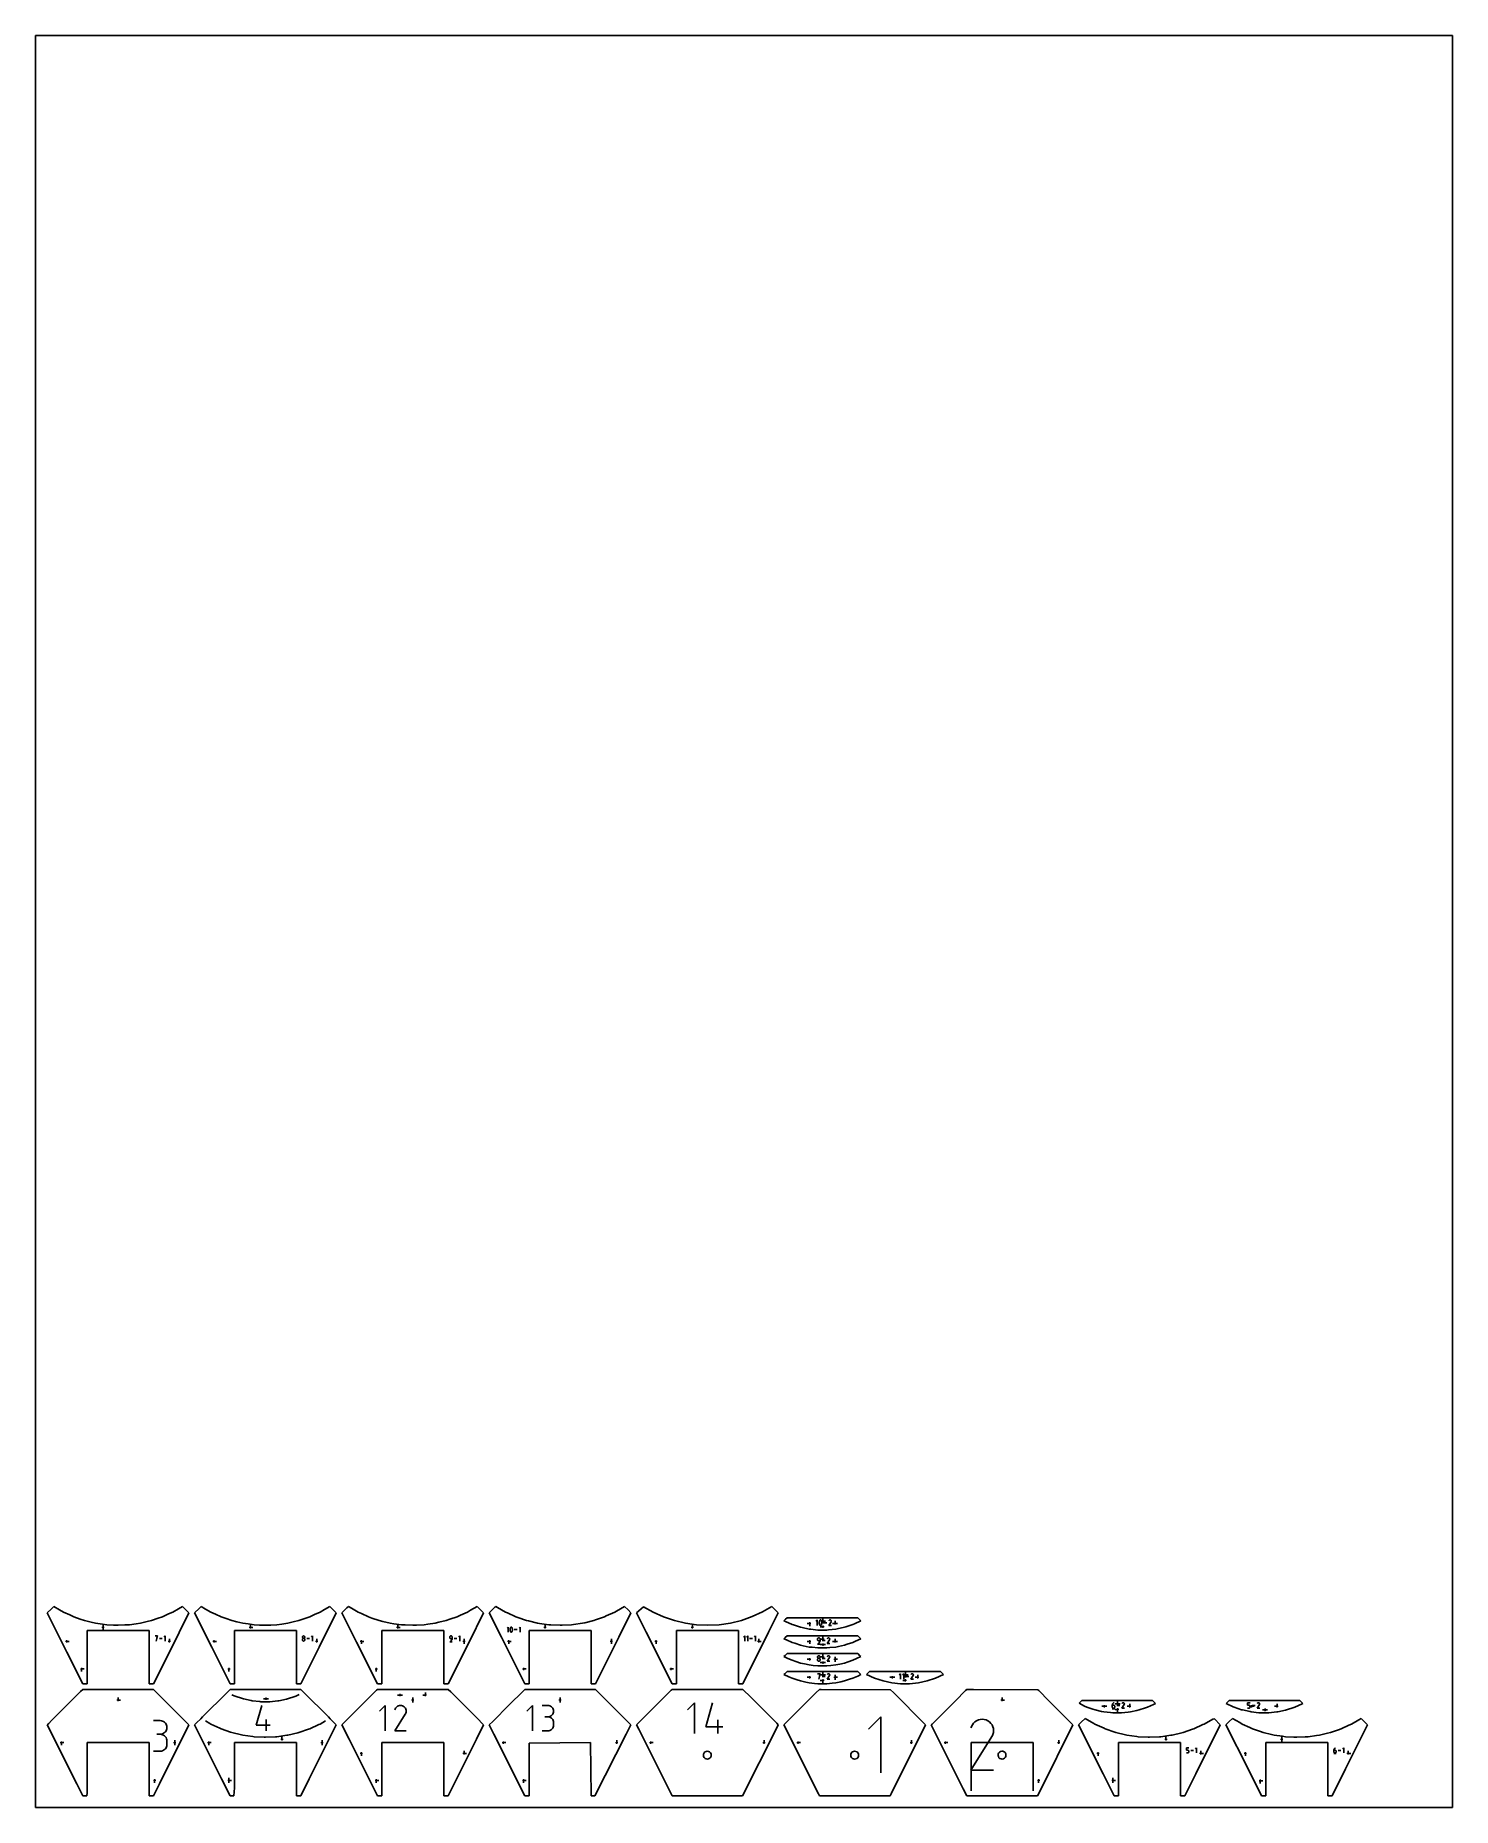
# Model space of a CAD drawing. Extents: x 0 to 800, y 0 to 1000.
import ezdxf

# ---------------------------------------------------------------- set-up
doc = ezdxf.new("R2010")
doc.units = 0

msp = doc.modelspace()

# ---------------------------------------------------------------- linework, layer by layer
at = {"layer": 'annotation', "color": 1}
for p, q in [((38.153735, 101.665962), (38.153735, 103.094712)), ((38.153735, 101.665962), (38.153735, 103.094712)), ((38.153735, 103.094712), (38.153735, 101.665962)), ((38.153735, 101.665962), (38.153735, 100.237212)), ((121.328733, 101.665962), (121.328733, 103.094712)), ((121.328733, 101.665962), (121.328733, 103.094712)), ((121.328733, 103.094712), (121.328733, 101.665962)), ((121.328733, 101.665962), (122.757483, 101.665962)), ((204.503731, 101.665962), (204.503731, 103.094712)), ((204.503731, 101.665962), (204.503731, 103.094712)), ((204.503731, 103.094712), (204.503731, 101.665962)), ((204.503731, 101.665962), (205.932481, 101.665962)), ((266.895215, 101.850459), (266.25489, 101.209953)), ((266.895215, 98.970171), (266.895215, 101.850459)), ((268.003052, 100.823002), (267.97545, 100.547162)), ((267.97545, 100.547162), (267.97545, 100.270183)), ((267.97545, 100.270183), (268.003052, 99.994196)), ((268.058257, 101.095573), (268.003052, 100.823002)), ((268.141065, 101.362745), (268.058257, 101.095573)), ((268.251475, 101.622386), (268.141065, 101.362745)), ((268.288657, 101.684217), (268.251475, 101.622386)), ((268.251475, 101.622386), (268.251475, 101.622386)), ((268.334994, 101.736907), (268.288657, 101.684217)), ((268.388953, 101.779947), (268.334994, 101.736907)), ((268.449, 101.812828), (268.388953, 101.779947)), ((268.513601, 101.835039), (268.449, 101.812828)), ((268.581221, 101.84607), (268.513601, 101.835039)), ((268.650327, 101.845412), (268.581221, 101.84607)), ((268.719383, 101.832555), (268.650327, 101.845412)), ((268.786856, 101.806988), (268.719383, 101.832555)), ((268.812685, 101.793415), (268.786856, 101.806988)), ((268.786856, 101.806988), (268.786856, 101.806988)), ((268.837472, 101.777824), (268.812685, 101.793415)), ((268.861094, 101.760339), (268.837472, 101.777824)), ((268.883431, 101.741084), (268.861094, 101.760339)), ((268.904364, 101.720181), (268.883431, 101.741084)), ((268.923771, 101.697755), (268.904364, 101.720181)), ((268.941533, 101.673928), (268.923771, 101.697755)), ((268.957529, 101.648825), (268.941533, 101.673928)), ((268.971638, 101.622567), (268.957529, 101.648825)), ((269.082583, 101.36239), (268.971638, 101.622567)), ((268.971638, 101.622567), (268.971638, 101.622567)), ((269.165792, 101.094817), (269.082583, 101.36239)), ((269.221265, 100.821979), (269.165792, 101.094817)), ((269.249002, 100.546005), (269.221265, 100.821979)), ((269.221265, 99.993172), (269.249002, 100.269026)), ((269.249002, 100.269026), (269.249002, 100.546005)), ((271.904055, 100.410315), (270.329163, 100.410315)), ((273.624307, 101.850459), (272.983983, 101.209953)), ((273.624307, 98.970171), (273.624307, 101.850459)), ((287.67873, 101.665962), (287.67873, 103.094712)), ((370.853728, 101.665962), (370.853728, 103.094712)), ((437.128935, 103.873851), (435.700185, 103.873851)), ((437.128935, 103.873851), (437.128935, 102.445101)), ((437.128935, 103.873851), (437.128935, 102.445101)), ((437.128935, 102.445101), (437.128935, 103.873851)), ((441.300909, 105.880125), (440.605025, 105.184044)), ((441.300909, 102.749922), (441.300909, 105.880125)), ((442.504871, 104.763518), (442.474874, 104.463744)), ((442.474874, 104.463744), (442.474874, 104.162733)), ((442.474874, 104.162733), (442.504871, 103.862799)), ((442.564866, 105.05974), (442.504871, 104.763518)), ((442.504871, 103.862799), (442.564866, 103.566257)), ((442.654859, 105.350093), (442.564866, 105.05974)), ((442.564866, 103.566257), (442.654859, 103.275424)), ((442.774849, 105.632263), (442.654859, 105.350093)), ((442.654859, 103.275424), (442.774849, 102.992614)), ((442.815257, 105.699458), (442.774849, 105.632263)), ((442.774849, 105.632263), (442.774849, 105.632263)), ((442.774849, 102.992614), (442.774849, 102.992614)), ((442.774849, 102.992614), (442.790127, 102.964136)), ((442.790127, 102.964136), (442.807382, 102.93699)), ((442.807382, 102.93699), (442.826542, 102.911259)), ((442.865614, 105.75672), (442.815257, 105.699458)), ((442.826542, 102.911259), (442.847534, 102.887026)), ((442.847534, 102.887026), (442.870285, 102.864373)), ((442.924256, 105.803495), (442.865614, 105.75672)), ((442.870285, 102.864373), (442.894723, 102.843383)), ((442.894723, 102.843383), (442.920776, 102.824137)), ((442.920776, 102.824137), (442.948369, 102.806719)), ((442.989513, 105.839229), (442.924256, 105.803495)), ((442.948369, 102.806719), (442.977431, 102.791211)), ((442.977431, 102.791211), (442.977431, 102.791211)), ((442.977431, 102.791211), (443.050181, 102.764015)), ((443.059719, 105.863367), (442.989513, 105.839229)), ((443.050181, 102.764015), (443.124792, 102.750503)), ((443.133206, 105.875355), (443.059719, 105.863367)), ((444.515961, 102.052839), (443.087212, 102.052839)), ((443.124792, 102.750503), (443.199578, 102.750126)), ((443.208308, 105.87464), (443.133206, 105.875355)), ((443.199578, 102.750126), (443.272851, 102.76233)), ((443.283356, 105.860667), (443.208308, 105.87464)), ((443.272851, 102.76233), (443.342925, 102.786567)), ((443.356683, 105.832882), (443.283356, 105.860667)), ((443.342925, 102.786567), (443.408114, 102.822284)), ((443.384754, 105.818131), (443.356683, 105.832882)), ((443.356683, 105.832882), (443.356683, 105.832882)), ((443.411691, 105.801187), (443.384754, 105.818131)), ((443.408114, 102.822284), (443.46673, 102.868931)), ((443.437362, 105.782185), (443.411691, 105.801187)), ((443.461638, 105.761259), (443.437362, 105.782185)), ((443.484387, 105.738543), (443.461638, 105.761259)), ((443.46673, 102.868931), (443.517087, 102.925957)), ((443.505479, 105.714171), (443.484387, 105.738543)), ((443.524782, 105.688277), (443.505479, 105.714171)), ((443.517087, 102.925957), (443.557498, 102.992811)), ((443.542165, 105.660995), (443.524782, 105.688277)), ((443.557498, 105.632459), (443.542165, 105.660995)), ((443.67807, 105.349708), (443.557498, 105.632459)), ((443.557498, 105.632459), (443.557498, 105.632459)), ((443.557498, 102.992811), (443.67807, 103.275039)), ((443.557498, 102.992811), (443.557498, 102.992811)), ((443.768499, 105.058918), (443.67807, 105.349708)), ((443.67807, 103.275039), (443.768499, 103.565436)), ((443.828785, 104.762406), (443.768499, 105.058918)), ((443.768499, 103.565436), (443.828785, 103.861686)), ((443.858928, 104.462487), (443.828785, 104.762406)), ((443.828785, 103.861686), (443.858928, 104.161475)), ((443.858928, 104.161475), (443.858928, 104.462487)), ((444.515961, 105.218613), (444.515961, 106.647363)), ((444.515961, 105.218613), (444.515961, 106.647363)), ((444.515961, 106.647363), (444.515961, 105.218613)), ((444.515961, 105.218613), (444.515961, 106.647363)), ((444.515961, 106.647363), (444.515961, 105.218613)), ((444.515961, 105.218613), (445.944711, 105.218613)), ((444.515961, 105.218613), (445.944711, 105.218613)), ((445.944711, 105.218613), (444.515961, 105.218613)), ((444.515961, 105.218613), (444.515961, 103.789863)), ((446.744353, 104.315023), (445.032812, 104.315023)), ((447.918121, 102.749897), (449.20271, 104.817919)), ((449.308319, 102.749897), (447.918121, 102.749897)), ((448.011364, 105.532059), (447.920084, 105.356959)), ((448.083802, 105.634777), (448.011364, 105.532059)), ((448.170711, 105.720522), (448.083802, 105.634777)), ((448.269448, 105.788609), (448.170711, 105.720522)), ((448.37737, 105.83835), (448.269448, 105.788609)), ((448.491834, 105.869059), (448.37737, 105.83835)), ((448.610196, 105.880048), (448.491834, 105.869059)), ((448.729813, 105.870633), (448.610196, 105.880048)), ((448.848043, 105.840125), (448.729813, 105.870633)), ((448.962242, 105.787838), (448.848043, 105.840125)), ((449.064381, 105.71531), (448.962242, 105.787838)), ((448.962242, 105.787838), (448.962242, 105.787838)), ((449.149779, 105.628277), (449.064381, 105.71531)), ((449.217679, 105.529405), (449.149779, 105.628277)), ((449.20271, 104.817919), (449.204245, 104.819819)), ((449.20271, 104.817919), (449.20271, 104.817919)), ((449.204245, 104.819819), (449.205718, 104.821736)), ((449.205718, 104.821736), (449.207137, 104.823684)), ((449.207137, 104.823684), (449.208513, 104.825682)), ((449.208513, 104.825682), (449.209855, 104.827743)), ((449.209855, 104.827743), (449.211172, 104.829886)), ((449.211172, 104.829886), (449.212475, 104.832126)), ((449.212475, 104.832126), (449.213774, 104.834478)), ((449.213774, 104.834478), (449.215077, 104.83696)), ((449.215077, 104.83696), (449.268117, 104.950842)), ((449.215077, 104.83696), (449.215077, 104.83696)), ((449.267321, 105.421364), (449.217679, 105.529405)), ((449.297945, 105.306819), (449.267321, 105.421364)), ((449.268117, 104.950842), (449.299102, 105.068891)), ((449.308792, 105.188439), (449.297945, 105.306819)), ((449.299102, 105.068891), (449.308792, 105.188439)), ((451.426738, 103.873851), (449.997988, 103.873851)), ((451.426738, 103.873851), (451.426738, 105.302601)), ((451.426738, 103.873851), (451.426738, 105.302601)), ((451.426738, 105.302601), (451.426738, 103.873851)), ((451.426738, 103.873851), (451.426738, 105.302601)), ((451.426738, 105.302601), (451.426738, 103.873851)), ((451.426738, 103.873851), (452.855488, 103.873851)), ((451.426738, 103.873851), (452.855488, 103.873851)), ((452.855488, 103.873851), (451.426738, 103.873851)), ((463.281414, 104.13924), (463.281414, 104.13924)), ((17.683848, 93.762927), (19.112598, 93.762927)), ((68.872121, 96.849959), (67.59129, 96.849959)), ((68.231796, 93.969671), (68.872121, 96.849959)), ((68.872121, 95.567322), (68.231796, 95.567322)), ((71.527482, 95.409815), (69.95259, 95.409815)), ((73.247734, 96.849959), (72.60741, 96.209454)), ((73.247734, 93.969671), (73.247734, 96.849959)), ((75.65115, 93.762927), (75.65115, 95.191677)), ((100.858846, 93.762927), (102.287596, 93.762927)), ((150.777512, 96.322265), (150.767192, 96.207738)), ((150.767192, 96.207738), (150.767192, 96.207738)), ((150.767192, 96.207738), (150.777518, 96.092673)), ((150.777512, 95.041918), (150.767192, 94.926907)), ((150.767192, 94.926907), (150.767192, 94.60828)), ((150.767192, 94.60828), (150.767192, 94.60828)), ((150.767192, 94.60828), (150.777518, 94.493277)), ((150.807262, 96.430172), (150.777512, 96.322265)), ((150.807262, 95.150203), (150.777512, 95.041918)), ((150.777518, 96.092673), (150.807283, 95.984347)), ((150.777518, 94.493277), (150.807283, 94.385117)), ((150.854622, 96.529629), (150.807262, 96.430172)), ((150.854622, 95.249943), (150.807262, 95.150203)), ((150.807283, 95.984347), (150.854662, 95.884575)), ((150.807283, 94.385117), (150.854662, 94.285585)), ((150.917775, 96.618806), (150.854622, 96.529629)), ((150.917775, 95.339323), (150.854622, 95.249943)), ((150.854662, 95.884575), (150.917835, 95.795172)), ((150.854662, 94.285585), (150.917835, 94.196468)), ((150.994903, 96.695873), (150.917775, 96.618806)), ((150.994903, 95.416526), (150.917775, 95.339323)), ((150.917835, 95.795172), (150.994977, 95.717954)), ((150.917835, 94.196468), (150.994977, 94.11955)), ((151.084187, 96.759), (150.994903, 96.695873)), ((151.084187, 95.479735), (150.994903, 95.416526)), ((150.994977, 95.717954), (151.084267, 95.654736)), ((150.994977, 94.11955), (151.084267, 94.056617)), ((151.183808, 96.806356), (151.084187, 96.759)), ((151.183808, 95.527133), (151.084187, 95.479735)), ((151.084267, 95.654736), (151.183881, 95.607333)), ((151.084267, 94.056617), (151.183881, 94.009454)), ((151.29195, 96.836112), (151.183808, 96.806356)), ((151.29195, 95.556905), (151.183808, 95.527133)), ((151.183881, 95.607333), (151.291998, 95.57756)), ((151.183881, 94.009454), (151.291998, 93.979847)), ((151.406794, 96.846437), (151.29195, 96.836112)), ((151.406794, 95.567232), (151.29195, 95.556905)), ((151.291998, 95.57756), (151.406794, 95.567232)), ((151.291998, 93.979847), (151.406794, 93.969581)), ((151.521638, 96.836112), (151.406794, 96.846437)), ((151.406794, 96.846437), (151.406794, 96.846437)), ((151.406794, 95.567232), (151.52159, 95.57756)), ((151.521638, 95.556911), (151.406794, 95.567232)), ((151.406794, 95.567232), (151.406794, 95.567232)), ((151.406794, 95.567232), (151.406794, 95.567232)), ((151.406794, 93.969581), (151.52159, 93.979847)), ((151.406794, 93.969581), (151.406794, 93.969581)), ((151.52159, 95.57756), (151.629707, 95.607333)), ((151.52159, 93.979847), (151.629707, 94.009454)), ((151.62978, 96.806356), (151.521638, 96.836112)), ((151.62978, 95.527154), (151.521638, 95.556911)), ((151.629707, 95.607333), (151.729321, 95.654736)), ((151.629707, 94.009454), (151.729321, 94.056617)), ((151.729402, 96.759), (151.62978, 96.806356)), ((151.729402, 95.479775), (151.62978, 95.527154)), ((151.729321, 95.654736), (151.818611, 95.717954)), ((151.729321, 94.056617), (151.818611, 94.11955)), ((151.818686, 96.695873), (151.729402, 96.759)), ((151.818686, 95.416585), (151.729402, 95.479775)), ((151.818611, 95.717954), (151.895754, 95.795172)), ((151.818611, 94.11955), (151.895754, 94.196468)), ((151.895813, 96.618806), (151.818686, 96.695873)), ((151.895813, 95.339397), (151.818686, 95.416585)), ((151.895754, 95.795172), (151.958926, 95.884575)), ((151.895754, 94.196468), (151.958926, 94.285585)), ((151.958966, 96.529629), (151.895813, 96.618806)), ((151.958966, 95.250023), (151.895813, 95.339397)), ((151.958926, 95.884575), (152.006306, 95.984347)), ((151.958926, 94.285585), (152.006306, 94.385117)), ((152.006326, 96.430172), (151.958966, 96.529629)), ((152.006326, 95.150275), (151.958966, 95.250023)), ((152.006306, 95.984347), (152.03607, 96.092673)), ((152.006306, 94.385117), (152.03607, 94.493277)), ((152.036076, 96.322265), (152.006326, 96.430172)), ((152.036076, 95.041966), (152.006326, 95.150275)), ((152.03607, 96.092673), (152.046397, 96.207738)), ((152.03607, 94.493277), (152.046397, 94.60828)), ((152.046397, 96.207738), (152.036076, 96.322265)), ((152.046397, 94.926907), (152.036076, 95.041966)), ((152.046397, 96.207738), (152.046397, 96.207738)), ((152.046397, 94.60828), (152.046397, 94.926907)), ((152.046397, 94.926907), (152.046397, 94.926907)), ((154.701668, 95.409815), (153.126775, 95.409815)), ((156.42192, 96.849959), (155.781595, 96.209454)), ((156.42192, 93.969671), (156.42192, 96.849959)), ((158.826148, 93.762927), (158.826148, 95.191677)), ((184.033845, 93.762927), (184.033844, 92.334177)), ((184.033845, 93.762927), (185.462595, 93.762927)), ((184.033845, 93.762927), (185.462595, 93.762927)), ((185.462595, 93.762927), (184.033845, 93.762927)), ((233.862082, 93.609635), (235.302226, 93.609635)), ((233.952336, 96.324519), (233.942009, 96.209454)), ((233.942009, 96.209454), (233.942009, 95.889201)), ((233.942009, 95.889201), (233.942009, 95.889201)), ((233.942009, 95.889201), (233.952336, 95.774142)), ((233.9821, 96.432845), (233.952336, 96.324519)), ((233.952336, 95.774142), (233.9821, 95.665833)), ((234.02948, 96.532616), (233.9821, 96.432845)), ((233.9821, 95.665833), (234.02948, 95.566085)), ((234.092652, 96.622019), (234.02948, 96.532616)), ((234.02948, 95.566085), (234.092652, 95.476711)), ((234.169795, 96.699237), (234.092652, 96.622019)), ((234.092652, 95.476711), (234.169795, 95.399523)), ((234.259084, 96.762455), (234.169795, 96.699237)), ((234.169795, 95.399523), (234.259084, 95.336333)), ((234.358699, 96.809858), (234.259084, 96.762455)), ((234.259084, 95.336333), (234.358699, 95.288954)), ((234.26154, 93.969671), (234.444447, 94.037831)), ((234.26154, 93.969671), (234.26154, 93.969671)), ((234.466816, 96.839631), (234.358699, 96.809858)), ((234.358699, 95.288954), (234.466816, 95.259197)), ((234.444447, 94.037831), (234.612333, 94.129962)), ((234.581612, 96.849959), (234.466816, 96.839631)), ((234.466816, 95.259197), (234.581612, 95.248876)), ((234.696646, 96.839631), (234.581612, 96.849959)), ((234.581612, 96.849959), (234.581612, 96.849959)), ((234.581612, 95.248876), (235.221214, 95.248876)), ((234.612333, 94.129962), (234.763464, 94.243717)), ((234.804889, 96.809858), (234.696646, 96.839631)), ((234.763464, 94.243717), (234.896103, 94.376747)), ((234.90454, 96.762455), (234.804889, 96.809858)), ((234.896103, 94.376747), (235.008517, 94.526705)), ((234.993801, 96.699237), (234.90454, 96.762455)), ((235.070869, 96.622019), (234.993801, 96.699237)), ((235.008517, 94.526705), (235.098969, 94.691245)), ((235.133944, 96.532616), (235.070869, 96.622019)), ((235.098969, 94.691245), (235.165727, 94.868018)), ((235.181227, 96.432845), (235.133944, 96.532616)), ((235.165727, 94.868018), (235.207053, 95.054678)), ((235.210917, 96.324519), (235.181227, 96.432845)), ((235.207053, 95.054678), (235.221214, 95.248876)), ((235.221214, 96.209454), (235.210917, 96.324519)), ((235.221214, 95.248876), (235.221214, 96.209454)), ((235.221214, 96.209454), (235.221214, 96.209454)), ((237.876666, 95.409815), (236.301774, 95.409815)), ((239.596918, 96.849959), (238.956593, 96.209454)), ((239.596918, 93.969671), (239.596918, 96.849959)), ((242.001147, 93.762927), (242.001147, 95.191677)), ((242.001147, 93.762927), (242.001147, 95.191677)), ((242.001147, 95.191677), (242.001147, 93.762927)), ((242.001147, 93.762927), (242.001147, 92.334177)), ((267.208843, 93.762927), (268.637593, 93.762927)), ((267.208843, 93.762927), (268.637593, 93.762927)), ((268.637593, 93.762927), (267.208843, 93.762927)), ((267.208843, 93.762927), (267.208843, 92.334177)), ((268.003052, 99.994196), (268.058257, 99.72133)), ((268.058257, 99.72133), (268.141065, 99.453717)), ((268.141065, 99.453717), (268.251475, 99.193487)), ((268.251475, 99.193487), (268.251475, 99.193487)), ((268.251475, 99.193487), (268.265533, 99.167282)), ((268.265533, 99.167282), (268.281411, 99.142303)), ((268.281411, 99.142303), (268.299041, 99.118627)), ((268.299041, 99.118627), (268.318357, 99.096329)), ((268.318357, 99.096329), (268.339292, 99.075484)), ((268.339292, 99.075484), (268.361779, 99.05617)), ((268.361779, 99.05617), (268.385751, 99.038461)), ((268.385751, 99.038461), (268.411141, 99.022433)), ((268.411141, 99.022433), (268.437883, 99.008163)), ((268.437883, 99.008163), (268.437883, 99.008163)), ((268.437883, 99.008163), (268.504825, 98.983139)), ((268.504825, 98.983139), (268.573479, 98.970706)), ((268.573479, 98.970706), (268.642293, 98.970358)), ((268.642293, 98.970358), (268.709717, 98.981589)), ((268.709717, 98.981589), (268.774196, 99.00389)), ((268.774196, 99.00389), (268.83418, 99.036756)), ((268.83418, 99.036756), (268.888116, 99.079678)), ((268.888116, 99.079678), (268.934453, 99.132151)), ((268.934453, 99.132151), (268.971638, 99.193668)), ((268.971638, 99.193668), (269.082583, 99.453363)), ((268.971638, 99.193668), (268.971638, 99.193668)), ((269.082583, 99.453363), (269.165792, 99.720574)), ((269.165792, 99.720574), (269.221265, 99.993172)), ((325.176145, 93.762927), (325.176145, 95.191677)), ((325.176145, 93.762927), (325.176145, 95.191677)), ((325.176145, 95.191677), (325.176145, 93.762927)), ((325.176145, 93.762927), (325.176145, 92.334177)), ((350.383841, 93.762927), (350.383841, 92.334177)), ((400.391825, 96.849959), (399.7515, 96.209454)), ((400.391825, 93.969671), (400.391825, 96.849959)), ((402.112258, 96.849959), (401.471933, 96.209454)), ((402.112258, 93.969671), (402.112258, 96.849959)), ((404.767439, 95.409815), (403.192547, 95.409815)), ((406.487691, 96.849959), (405.847366, 96.209454)), ((406.487691, 93.969671), (406.487691, 96.849959)), ((408.351143, 93.762927), (408.351143, 95.191677)), ((408.351143, 93.762927), (408.351143, 95.191677)), ((408.351143, 95.191677), (408.351143, 93.762927)), ((408.351143, 93.762927), (409.779893, 93.762927)), ((437.128935, 93.765072), (435.700185, 93.765072)), ((437.128935, 93.765072), (437.128935, 92.336322)), ((437.128935, 93.765072), (437.128935, 92.336322)), ((437.128935, 92.336322), (437.128935, 93.765072)), ((441.449651, 92.249868), (443.014753, 92.249868)), ((441.547737, 95.200314), (441.536514, 95.075265)), ((441.536514, 95.075265), (441.536514, 94.727225)), ((441.536514, 94.727225), (441.536514, 94.727225)), ((441.536514, 94.727225), (441.547737, 94.602183)), ((441.580084, 95.318039), (441.547737, 95.200314)), ((441.547737, 94.602183), (441.580084, 94.484476)), ((441.631574, 95.426468), (441.580084, 95.318039)), ((441.580084, 94.484476), (441.631574, 94.376073)), ((441.700228, 95.523628), (441.631574, 95.426468)), ((441.631574, 94.376073), (441.700228, 94.278944)), ((441.784064, 95.607546), (441.700228, 95.523628)), ((441.700228, 94.278944), (441.784064, 94.195059)), ((441.881101, 95.676249), (441.784064, 95.607546)), ((441.784064, 94.195059), (441.881101, 94.126386)), ((441.989359, 95.727765), (441.881101, 95.676249)), ((441.881101, 94.126386), (441.989359, 94.074896)), ((441.883769, 92.641143), (442.082547, 92.715217)), ((441.883769, 92.641143), (441.883769, 92.641143)), ((442.106856, 95.760122), (441.989359, 95.727765)), ((441.989359, 94.074896), (442.106856, 94.042558)), ((442.082547, 92.715217), (442.265, 92.815342)), ((442.231613, 95.771346), (442.106856, 95.760122)), ((442.106856, 94.042558), (442.231613, 94.031341)), ((442.356628, 95.760122), (442.231613, 95.771346)), ((442.231613, 95.771346), (442.231613, 95.771346)), ((442.231613, 94.031341), (442.926712, 94.031341)), ((442.265, 92.815342), (442.429244, 92.938967)), ((442.474263, 95.727765), (442.356628, 95.760122)), ((442.429244, 92.938967), (442.573392, 93.083539)), ((442.582562, 95.676249), (442.474263, 95.727765)), ((442.573392, 93.083539), (442.695559, 93.246509)), ((442.679566, 95.607546), (442.582562, 95.676249)), ((442.763321, 95.523628), (442.679566, 95.607546)), ((442.695559, 93.246509), (442.793861, 93.425326)), ((442.83187, 95.426468), (442.763321, 95.523628)), ((442.793861, 93.425326), (442.86641, 93.617437)), ((442.883256, 95.318039), (442.83187, 95.426468)), ((442.86641, 93.617437), (442.911322, 93.820292)), ((442.915522, 95.200314), (442.883256, 95.318039)), ((442.911322, 93.820292), (442.926712, 94.031341)), ((442.926712, 95.075265), (442.915522, 95.200314)), ((442.926712, 94.031341), (442.926712, 95.075265)), ((442.926712, 95.075265), (442.926712, 95.075265)), ((444.515961, 95.109833), (443.087212, 95.109833)), ((444.515961, 91.94406), (443.087212, 91.94406)), ((445.81257, 94.206244), (444.101029, 94.206244)), ((444.515961, 95.109833), (444.515961, 96.538583)), ((444.515961, 95.109833), (444.515961, 96.538583)), ((444.515961, 96.538583), (444.515961, 95.109833)), ((444.515961, 91.94406), (445.944711, 91.94406)), ((444.515961, 91.94406), (445.944711, 91.94406)), ((445.944711, 91.94406), (444.515961, 91.94406)), ((446.986338, 92.641117), (448.270926, 94.70914)), ((448.376536, 92.641117), (446.986338, 92.641117)), ((447.079581, 95.42328), (446.988301, 95.24818)), ((447.152018, 95.525998), (447.079581, 95.42328)), ((447.238927, 95.611743), (447.152018, 95.525998)), ((447.337664, 95.67983), (447.238927, 95.611743)), ((447.445586, 95.729571), (447.337664, 95.67983)), ((447.56005, 95.760279), (447.445586, 95.729571)), ((447.678412, 95.771269), (447.56005, 95.760279)), ((447.79803, 95.761854), (447.678412, 95.771269)), ((447.91626, 95.731346), (447.79803, 95.761854)), ((448.030459, 95.679059), (447.91626, 95.731346)), ((448.132597, 95.606531), (448.030459, 95.679059)), ((448.030459, 95.679059), (448.030459, 95.679059)), ((448.217996, 95.519497), (448.132597, 95.606531)), ((448.285896, 95.420626), (448.217996, 95.519497)), ((448.270926, 94.70914), (448.272462, 94.71104)), ((448.270926, 94.70914), (448.270926, 94.70914)), ((448.272462, 94.71104), (448.273935, 94.712956)), ((448.273935, 94.712956), (448.275354, 94.714905)), ((448.275354, 94.714905), (448.27673, 94.716902)), ((448.27673, 94.716902), (448.278072, 94.718964)), ((448.278072, 94.718964), (448.279389, 94.721107)), ((448.279389, 94.721107), (448.280692, 94.723346)), ((448.280692, 94.723346), (448.28199, 94.725699)), ((448.28199, 94.725699), (448.283293, 94.728181)), ((448.283293, 94.728181), (448.336334, 94.842063)), ((448.283293, 94.728181), (448.283293, 94.728181)), ((448.335538, 95.312585), (448.285896, 95.420626)), ((448.366162, 95.19804), (448.335538, 95.312585)), ((448.336334, 94.842063), (448.367319, 94.960112)), ((448.377008, 95.07966), (448.366162, 95.19804)), ((448.367319, 94.960112), (448.377008, 95.07966)), ((451.426738, 93.765072), (449.997988, 93.765072)), ((451.426738, 93.765072), (451.426738, 95.193822)), ((451.426738, 93.765072), (451.426738, 95.193822)), ((451.426738, 95.193822), (451.426738, 93.765072)), ((451.426738, 93.765072), (451.426738, 95.193822)), ((451.426738, 95.193822), (451.426738, 93.765072)), ((451.426738, 93.765072), (452.855488, 93.765072)), ((451.426738, 93.765072), (452.855488, 93.765072)), ((452.855488, 93.765072), (451.426738, 93.765072)), ((463.281394, 94.030481), (463.281394, 94.030481)), ((437.128935, 83.656293), (435.700185, 83.656293)), ((441.547927, 85.089086), (441.536711, 84.964621)), ((441.536711, 84.964621), (441.536711, 84.964621)), ((441.536711, 84.964621), (441.547933, 84.839572)), ((441.547927, 83.697647), (441.536711, 83.572656)), ((441.536711, 83.572656), (441.536711, 83.226383)), ((441.536711, 83.226383), (441.536711, 83.226383)), ((441.536711, 83.226383), (441.547933, 83.101401)), ((441.580257, 85.206356), (441.547927, 85.089086)), ((441.580257, 83.815327), (441.547927, 83.697647)), ((441.547933, 84.839572), (441.58028, 84.721847)), ((441.547933, 83.101401), (441.58028, 82.983857)), ((441.631727, 85.314443), (441.580257, 85.206356)), ((441.631727, 83.923721), (441.580257, 83.815327)), ((441.58028, 84.721847), (441.631771, 84.613418)), ((441.58028, 82.983857), (441.631771, 82.875689)), ((441.70036, 85.411357), (441.631727, 85.314443)), ((441.70036, 84.020856), (441.631727, 83.923721)), ((441.631771, 84.613418), (441.700424, 84.516259)), ((441.631771, 82.875689), (441.700424, 82.778839)), ((441.784179, 85.495111), (441.70036, 85.411357)), ((441.784179, 84.104758), (441.70036, 84.020856)), ((441.700424, 84.516259), (441.78426, 84.432341)), ((441.700424, 82.778839), (441.78426, 82.695247)), ((441.88121, 85.563715), (441.784179, 85.495111)), ((441.88121, 84.173451), (441.784179, 84.104758)), ((441.78426, 84.432341), (441.881297, 84.363637)), ((441.78426, 82.695247), (441.881297, 82.626853)), ((441.989476, 85.61518), (441.88121, 85.563715)), ((441.989476, 84.224963), (441.88121, 84.173451)), ((441.881297, 84.363637), (441.989555, 84.312121)), ((441.881297, 82.626853), (441.989555, 82.575598)), ((442.107001, 85.647517), (441.989476, 85.61518)), ((442.107001, 84.257317), (441.989476, 84.224963)), ((441.989555, 84.312121), (442.107053, 84.279764)), ((441.989555, 82.575598), (442.107053, 82.543422)), ((442.231809, 85.658738), (442.107001, 85.647517)), ((442.231809, 84.268541), (442.107001, 84.257317)), ((442.107053, 84.279764), (442.231809, 84.268541)), ((442.107053, 82.543422), (442.231809, 82.532266)), ((442.356618, 85.647517), (442.231809, 85.658738)), ((442.231809, 85.658738), (442.231809, 85.658738)), ((442.231809, 84.268541), (442.356566, 84.279764)), ((442.356618, 84.257323), (442.231809, 84.268541)), ((442.231809, 84.268541), (442.231809, 84.268541)), ((442.231809, 84.268541), (442.231809, 84.268541)), ((442.231809, 82.532266), (442.356566, 82.543422)), ((442.231809, 82.532266), (442.231809, 82.532266)), ((442.356566, 84.279764), (442.474064, 84.312121)), ((442.356566, 82.543422), (442.474064, 82.575598)), ((442.474143, 85.61518), (442.356618, 85.647517)), ((442.474143, 84.224985), (442.356618, 84.257323)), ((442.474064, 84.312121), (442.582322, 84.363637)), ((442.474064, 82.575598), (442.582322, 82.626853)), ((442.582409, 85.563715), (442.474143, 85.61518)), ((442.582409, 84.173495), (442.474143, 84.224985)), ((442.582322, 84.363637), (442.679359, 84.432341)), ((442.582322, 82.626853), (442.679359, 82.695247)), ((442.67944, 85.495111), (442.582409, 85.563715)), ((442.67944, 84.104822), (442.582409, 84.173495)), ((442.679359, 84.432341), (442.763195, 84.516259)), ((442.679359, 82.695247), (442.763195, 82.778839)), ((442.763259, 85.411357), (442.67944, 85.495111)), ((442.763259, 84.020937), (442.67944, 84.104822)), ((442.763195, 84.516259), (442.831848, 84.613418)), ((442.763195, 82.778839), (442.831848, 82.875689)), ((442.831892, 85.314443), (442.763259, 85.411357)), ((442.831892, 83.923808), (442.763259, 84.020937)), ((442.831848, 84.613418), (442.883339, 84.721847)), ((442.831848, 82.875689), (442.883339, 82.983857)), ((442.883362, 85.206356), (442.831892, 85.314443)), ((442.883362, 83.815406), (442.831892, 83.923808)), ((442.883339, 84.721847), (442.915686, 84.839572)), ((442.883339, 82.983857), (442.915686, 83.101401)), ((442.915692, 85.089086), (442.883362, 85.206356)), ((442.915692, 83.697699), (442.883362, 83.815406)), ((442.915686, 84.839572), (442.926908, 84.964621)), ((442.915686, 83.101401), (442.926908, 83.226383)), ((442.926908, 84.964621), (442.915692, 85.089086)), ((442.926908, 83.572656), (442.915692, 83.697699)), ((442.926908, 84.964621), (442.926908, 84.964621)), ((442.926908, 83.226383), (442.926908, 83.572656)), ((442.926908, 83.572656), (442.926908, 83.572656)), ((444.515961, 85.001054), (443.087212, 85.001054)), ((444.515961, 81.835281), (443.087212, 81.835281)), ((445.81257, 84.097465), (444.101029, 84.097465)), ((444.515961, 85.001054), (444.515961, 86.429804)), ((444.515961, 85.001054), (444.515961, 86.429804)), ((444.515961, 86.429804), (444.515961, 85.001054)), ((444.515961, 81.835281), (445.944711, 81.835281)), ((444.515961, 81.835281), (445.944711, 81.835281)), ((445.944711, 81.835281), (444.515961, 81.835281)), ((446.986338, 82.532338), (448.270926, 84.600361)), ((448.376536, 82.532338), (446.986338, 82.532338)), ((447.079581, 85.314501), (446.988301, 85.139401)), ((447.152018, 85.417218), (447.079581, 85.314501)), ((447.238927, 85.502964), (447.152018, 85.417218)), ((447.337664, 85.57105), (447.238927, 85.502964)), ((447.445586, 85.620791), (447.337664, 85.57105)), ((447.56005, 85.6515), (447.445586, 85.620791)), ((447.678412, 85.66249), (447.56005, 85.6515)), ((447.79803, 85.653074), (447.678412, 85.66249)), ((447.91626, 85.622566), (447.79803, 85.653074)), ((448.030459, 85.57028), (447.91626, 85.622566)), ((448.132597, 85.497752), (448.030459, 85.57028)), ((448.030459, 85.57028), (448.030459, 85.57028)), ((448.217996, 85.410718), (448.132597, 85.497752)), ((448.285896, 85.311847), (448.217996, 85.410718)), ((448.270926, 84.600361), (448.272462, 84.602261)), ((448.270926, 84.600361), (448.270926, 84.600361)), ((448.272462, 84.602261), (448.273935, 84.604177)), ((448.273935, 84.604177), (448.275354, 84.606126)), ((448.275354, 84.606126), (448.27673, 84.608123)), ((448.27673, 84.608123), (448.278072, 84.610185)), ((448.278072, 84.610185), (448.279389, 84.612328)), ((448.279389, 84.612328), (448.280692, 84.614567)), ((448.280692, 84.614567), (448.28199, 84.61692)), ((448.28199, 84.61692), (448.283293, 84.619402)), ((448.283293, 84.619402), (448.336334, 84.733284)), ((448.283293, 84.619402), (448.283293, 84.619402)), ((448.335538, 85.203805), (448.285896, 85.311847)), ((448.366162, 85.089261), (448.335538, 85.203805)), ((448.336334, 84.733284), (448.367319, 84.851333)), ((448.377008, 84.970881), (448.366162, 85.089261)), ((448.367319, 84.851333), (448.377008, 84.970881)), ((451.426738, 83.656293), (451.426737, 82.227543)), ((451.426738, 83.656293), (451.426738, 85.085043)), ((451.426738, 83.656293), (451.426738, 85.085043)), ((451.426738, 85.085043), (451.426738, 83.656293)), ((451.426738, 83.656293), (451.426738, 85.085043)), ((451.426738, 85.085043), (451.426738, 83.656293)), ((451.426738, 83.656293), (452.855488, 83.656292)), ((451.426738, 83.656293), (452.855488, 83.656292)), ((452.855488, 83.656292), (451.426738, 83.656293)), ((26.071875, 78.254012), (27.500625, 78.254012)), ((26.071875, 78.254012), (27.500625, 78.254012)), ((27.500625, 78.254012), (26.071875, 78.254012)), ((26.071875, 78.254012), (26.071875, 76.825262)), ((109.246873, 78.254012), (109.246873, 76.825262)), ((192.421871, 78.254012), (192.421871, 76.825262)), ((275.59687, 78.254012), (277.02562, 78.254012)), ((358.771868, 78.254012), (360.200618, 78.254012)), ((437.128935, 73.547513), (435.700185, 73.547513)), ((442.927694, 75.553787), (441.535729, 75.553787)), ((442.231809, 72.423584), (442.927694, 75.553787)), ((442.927694, 74.15986), (442.231809, 74.15986)), ((444.515961, 74.892275), (443.087212, 74.892275)), ((444.515961, 71.726502), (443.087212, 71.726502)), ((445.813454, 73.988686), (444.101912, 73.988686)), ((444.515961, 74.892275), (444.515961, 76.321025)), ((444.515961, 74.892275), (444.515961, 76.321025)), ((444.515961, 76.321025), (444.515961, 74.892275)), ((444.515961, 74.892275), (444.515961, 76.321025)), ((444.515961, 76.321025), (444.515961, 74.892275)), ((444.515961, 74.892275), (445.944711, 74.892275)), ((444.515961, 74.892275), (445.944711, 74.892275)), ((445.944711, 74.892275), (444.515961, 74.892275)), ((444.515961, 71.726502), (444.515961, 70.297752)), ((444.515961, 71.726502), (444.515961, 70.297752)), ((444.515961, 70.297752), (444.515961, 71.726502)), ((446.987221, 72.423559), (448.27181, 74.491581)), ((448.377419, 72.423559), (446.987221, 72.423559)), ((447.080464, 75.205721), (446.989184, 75.030622)), ((447.152902, 75.308439), (447.080464, 75.205721)), ((447.239811, 75.394185), (447.152902, 75.308439)), ((447.338548, 75.462271), (447.239811, 75.394185)), ((447.44647, 75.512012), (447.338548, 75.462271)), ((447.560934, 75.542721), (447.44647, 75.512012)), ((447.679296, 75.553711), (447.560934, 75.542721)), ((447.798913, 75.544295), (447.679296, 75.553711)), ((447.917143, 75.513787), (447.798913, 75.544295)), ((448.031342, 75.461501), (447.917143, 75.513787)), ((448.133481, 75.388972), (448.031342, 75.461501)), ((448.031342, 75.461501), (448.031342, 75.461501)), ((448.21888, 75.301939), (448.133481, 75.388972)), ((448.286779, 75.203068), (448.21888, 75.301939)), ((448.27181, 74.491581), (448.273345, 74.493482)), ((448.27181, 74.491581), (448.27181, 74.491581)), ((448.273345, 74.493482), (448.274818, 74.495398)), ((448.274818, 74.495398), (448.276237, 74.497347)), ((448.276237, 74.497347), (448.277613, 74.499344)), ((448.277613, 74.499344), (448.278955, 74.501406)), ((448.278955, 74.501406), (448.280272, 74.503548)), ((448.280272, 74.503548), (448.281575, 74.505788)), ((448.281575, 74.505788), (448.282874, 74.508141)), ((448.282874, 74.508141), (448.284177, 74.510623)), ((448.284177, 74.510623), (448.337217, 74.624505)), ((448.284177, 74.510623), (448.284177, 74.510623)), ((448.336421, 75.095026), (448.286779, 75.203068)), ((448.367045, 74.980482), (448.336421, 75.095026)), ((448.337217, 74.624505), (448.368202, 74.742554)), ((448.377892, 74.862102), (448.367045, 74.980482)), ((448.368202, 74.742554), (448.377892, 74.862102)), ((451.426738, 73.547513), (451.426737, 72.118763)), ((451.426738, 73.547513), (451.426738, 74.976263)), ((451.426738, 73.547513), (451.426738, 74.976263)), ((451.426738, 74.976263), (451.426738, 73.547513)), ((451.426738, 73.547513), (451.426738, 74.976263)), ((451.426738, 74.976263), (451.426738, 73.547513)), ((451.426738, 73.547513), (452.855488, 73.547513)), ((451.426738, 73.547513), (452.855488, 73.547513)), ((452.855488, 73.547513), (451.426738, 73.547513)), ((463.281407, 73.81291), (463.281407, 73.81291)), ((483.774626, 73.547513), (482.345876, 73.547513)), ((483.774626, 73.547513), (485.203376, 73.547513)), ((483.774626, 73.547513), (485.203376, 73.547513)), ((485.203376, 73.547513), (483.774626, 73.547513)), ((488.290685, 75.553787), (487.594801, 74.857707)), ((488.290685, 72.423584), (488.290685, 75.553787)), ((490.160395, 75.553787), (489.464511, 74.857707)), ((491.161652, 71.726502), (489.732902, 71.726502)), ((490.160395, 72.423584), (490.160395, 75.553787)), ((491.161652, 74.892275), (491.161652, 76.321025)), ((491.161652, 74.892275), (491.161652, 76.321025)), ((491.161652, 76.321025), (491.161652, 74.892275)), ((491.161652, 74.892275), (491.161652, 76.321025)), ((491.161652, 76.321025), (491.161652, 74.892275)), ((491.161652, 74.892275), (492.590402, 74.892275)), ((491.161652, 74.892275), (492.590402, 74.892275)), ((492.590402, 74.892275), (491.161652, 74.892275)), ((491.161652, 74.892275), (491.161652, 73.463525)), ((493.045959, 73.988686), (491.334417, 73.988686)), ((494.219726, 72.423559), (495.504315, 74.491581)), ((495.609924, 72.423559), (494.219726, 72.423559)), ((494.312969, 75.205721), (494.221689, 75.030622)), ((494.385407, 75.308439), (494.312969, 75.205721)), ((494.472316, 75.394185), (494.385407, 75.308439)), ((494.571053, 75.462271), (494.472316, 75.394185)), ((494.678975, 75.512012), (494.571053, 75.462271)), ((494.793439, 75.542721), (494.678975, 75.512012)), ((494.911801, 75.553711), (494.793439, 75.542721)), ((495.031419, 75.544295), (494.911801, 75.553711)), ((495.149648, 75.513787), (495.031419, 75.544295)), ((495.263847, 75.461501), (495.149648, 75.513787)), ((495.365986, 75.388972), (495.263847, 75.461501)), ((495.263847, 75.461501), (495.263847, 75.461501)), ((495.451385, 75.301939), (495.365986, 75.388972)), ((495.519285, 75.203068), (495.451385, 75.301939)), ((495.504315, 74.491581), (495.505851, 74.493482)), ((495.504315, 74.491581), (495.504315, 74.491581)), ((495.505851, 74.493482), (495.507323, 74.495398)), ((495.507323, 74.495398), (495.508743, 74.497347)), ((495.508743, 74.497347), (495.510118, 74.499344)), ((495.510118, 74.499344), (495.51146, 74.501406)), ((495.51146, 74.501406), (495.512778, 74.503548)), ((495.512778, 74.503548), (495.514081, 74.505788)), ((495.514081, 74.505788), (495.515379, 74.508141)), ((495.515379, 74.508141), (495.516682, 74.510623)), ((495.516682, 74.510623), (495.569722, 74.624505)), ((495.516682, 74.510623), (495.516682, 74.510623)), ((495.568926, 75.095026), (495.519285, 75.203068)), ((495.59955, 74.980482), (495.568926, 75.095026)), ((495.569722, 74.624505), (495.600707, 74.742554)), ((495.610397, 74.862102), (495.59955, 74.980482)), ((495.600707, 74.742554), (495.610397, 74.862102)), ((498.072428, 73.547513), (496.643678, 73.547513)), ((498.072428, 73.547513), (498.072428, 74.976263)), ((498.072428, 73.547513), (498.072428, 74.976263)), ((498.072428, 74.976263), (498.072428, 73.547513)), ((46.667499, 60.667499), (46.667499, 62.096249)), ((46.667499, 60.667499), (46.667499, 62.096249)), ((46.667499, 62.096249), (46.667499, 60.667499)), ((46.667499, 60.667499), (48.096249, 60.667499)), ((110.838896, 63.7041), (112.154793, 63.112537)), ((112.154793, 63.112537), (112.680735, 62.876107)), ((112.680735, 62.876107), (116.897715, 61.493441)), ((116.897715, 61.493441), (117.445642, 61.313706)), ((117.445642, 61.313706), (121.78482, 60.383244)), ((121.78482, 60.383244), (122.348683, 60.262355)), ((122.348683, 60.262355), (126.76176, 59.794488)), ((130.249498, 61.4355), (128.820748, 61.4355)), ((130.080622, 61.381874), (131.509372, 61.381874)), ((132.349786, 59.733733), (136.762857, 60.201585)), ((136.762857, 60.201585), (137.336265, 60.26235)), ((137.336265, 60.26235), (141.675471, 61.192828)), ((141.675471, 61.192828), (142.23933, 61.313693)), ((142.23933, 61.313693), (146.456293, 62.696444)), ((146.456293, 62.696444), (147.004183, 62.876128)), ((147.004183, 62.876128), (148.846057, 63.704141)), ((205.868594, 63.438734), (204.439844, 63.438734)), ((205.868594, 63.438734), (207.297344, 63.438734)), ((205.868594, 63.438734), (207.297344, 63.438734)), ((207.297344, 63.438734), (205.868594, 63.438734)), ((213.017496, 60.667499), (213.017495, 59.238749)), ((213.017496, 60.667499), (213.017496, 62.096249)), ((213.017496, 60.667499), (213.017496, 62.096249)), ((213.017496, 62.096249), (213.017496, 60.667499)), ((220.166397, 63.438734), (218.737647, 63.438734)), ((220.166397, 63.438734), (220.166397, 64.867484)), ((220.166397, 63.438734), (220.166397, 64.867484)), ((220.166397, 64.867484), (220.166397, 63.438734)), ((296.192494, 60.667499), (296.192494, 62.096249)), ((296.192494, 60.667499), (296.192494, 62.096249)), ((296.192494, 62.096249), (296.192494, 60.667499)), ((296.192494, 60.667499), (296.192494, 59.238749)), ((545.717488, 60.667499), (545.717488, 62.096249)), ((545.717488, 60.667499), (545.717488, 62.096249)), ((545.717488, 62.096249), (545.717488, 60.667499)), ((545.717488, 60.667499), (547.146238, 60.667499)), ((629.394377, 60.410137), (629.394377, 60.410137)), ((712.569384, 60.410141), (712.569384, 60.410141)), ((124.592374, 46.419779), (127.78587, 57.619594)), ((126.76176, 59.794488), (127.335216, 59.733719)), ((127.335216, 59.733719), (131.773119, 59.733759)), ((131.773119, 59.733759), (132.349786, 59.733733)), ((197.466459, 57.619594), (194.264835, 54.417066)), ((197.466459, 43.218154), (197.466459, 57.619594)), ((202.867635, 43.218037), (208.77777, 52.732597)), ((203.296625, 56.018213), (202.876666, 55.212614)), ((203.629897, 56.490797), (203.296625, 56.018213)), ((204.029748, 56.885295), (203.629897, 56.490797)), ((204.484018, 57.198548), (204.029748, 56.885295)), ((204.980546, 57.427396), (204.484018, 57.198548)), ((205.50717, 57.568681), (204.980546, 57.427396)), ((206.051732, 57.619243), (205.50717, 57.568681)), ((206.602069, 57.575923), (206.051732, 57.619243)), ((207.14602, 57.435563), (206.602069, 57.575923)), ((207.671426, 57.195002), (207.14602, 57.435563)), ((208.141345, 56.861314), (207.671426, 57.195002)), ((207.671426, 57.195002), (207.671426, 57.195002)), ((208.534249, 56.460891), (208.141345, 56.861314)), ((208.846643, 56.006004), (208.534249, 56.460891)), ((208.77777, 52.732597), (208.784836, 52.741339)), ((208.77777, 52.732597), (208.77777, 52.732597)), ((208.784836, 52.741339), (208.791611, 52.750157)), ((208.791611, 52.750157), (208.798141, 52.759122)), ((208.798141, 52.759122), (208.804471, 52.768311)), ((208.804471, 52.768311), (208.810644, 52.777797)), ((208.810644, 52.777797), (208.816706, 52.787655)), ((208.816706, 52.787655), (208.822701, 52.797958)), ((208.822701, 52.797958), (208.828673, 52.808782)), ((208.828673, 52.808782), (208.834668, 52.820201)), ((208.834668, 52.820201), (209.078696, 53.34415)), ((208.834668, 52.820201), (208.834668, 52.820201)), ((209.075034, 55.508926), (208.846643, 56.006004)), ((209.215929, 54.98193), (209.075034, 55.508926)), ((209.078696, 53.34415), (209.221253, 53.887269)), ((209.265833, 54.437287), (209.215929, 54.98193)), ((209.221253, 53.887269), (209.265833, 54.437287)), ((280.642545, 57.619594), (277.44092, 54.417066)), ((280.642545, 43.218154), (280.642545, 57.619594)), ((289.240645, 57.602886), (286.042633, 57.602886)), ((289.240645, 51.206862), (287.639381, 51.206862)), ((287.639381, 51.206862), (289.240645, 51.206862)), ((289.815815, 57.55126), (289.240645, 57.602886)), ((289.240645, 51.206862), (289.815815, 51.258501)), ((289.815815, 51.155236), (289.240645, 51.206862)), ((289.240645, 51.206862), (289.240645, 51.206862)), ((290.35703, 57.402481), (289.815815, 57.55126)), ((289.815815, 51.258501), (290.35703, 51.407366)), ((290.35703, 51.006457), (289.815815, 51.155236)), ((290.855289, 57.1657), (290.35703, 57.402481)), ((290.35703, 51.407366), (290.855289, 51.644382)), ((290.855289, 50.769676), (290.35703, 51.006457)), ((291.301589, 56.850068), (290.855289, 57.1657)), ((290.855289, 51.644382), (291.301589, 51.960473)), ((291.301589, 50.454044), (290.855289, 50.769676)), ((291.686929, 56.464734), (291.301589, 56.850068)), ((291.301589, 51.960473), (291.686929, 52.346563)), ((291.686929, 50.06871), (291.301589, 50.454044)), ((292.002307, 56.018849), (291.686929, 56.464734)), ((291.686929, 52.346563), (292.002307, 52.793575)), ((292.002307, 49.622825), (291.686929, 50.06871)), ((292.238723, 55.521563), (292.002307, 56.018849)), ((292.002307, 52.793575), (292.238723, 53.292435)), ((292.387173, 54.982026), (292.238723, 55.521563)), ((292.238723, 53.292435), (292.387173, 53.834065)), ((292.438657, 54.40939), (292.387173, 54.982026)), ((292.387173, 53.834065), (292.438657, 54.40939)), ((292.438657, 54.40939), (292.438657, 54.40939)), ((371.998561, 59.059738), (368.156612, 55.216705)), ((371.998561, 41.77801), (371.998561, 59.059738)), ((378.478667, 45.61996), (382.310863, 59.059738)), ((477.312422, 51.258958), (470.268848, 44.213397)), ((477.312422, 19.575791), (477.312422, 51.258958)), ((603.478932, 57.181397), (602.050182, 57.181397)), ((603.478932, 57.181397), (604.907681, 57.181397)), ((603.478932, 57.181397), (604.907681, 57.181397)), ((604.907681, 57.181397), (603.478932, 57.181397)), ((607.799648, 55.666193), (609.364749, 55.666193)), ((607.902098, 58.005321), (607.886707, 57.793744)), ((607.886707, 57.793744), (607.886707, 56.753353)), ((608.581806, 57.793744), (607.886707, 57.793744)), ((607.886707, 56.753353), (607.886707, 56.753353)), ((607.886707, 56.753353), (607.897929, 56.628311)), ((607.897929, 56.628311), (607.930276, 56.510603)), ((607.947022, 58.208604), (607.902098, 58.005321)), ((607.930276, 56.510603), (607.981767, 56.402201)), ((608.019602, 58.401075), (607.947022, 58.208604)), ((607.981767, 56.402201), (608.05042, 56.305072)), ((608.117963, 58.580211), (608.019602, 58.401075)), ((608.05042, 56.305072), (608.134256, 56.221187)), ((608.240229, 58.743493), (608.117963, 58.580211)), ((608.134256, 56.221187), (608.231293, 56.152514)), ((608.231293, 56.152514), (608.339551, 56.101024)), ((608.384524, 58.888401), (608.240229, 58.743493)), ((608.339551, 56.101024), (608.457049, 56.068686)), ((608.548973, 59.012413), (608.384524, 58.888401)), ((608.457049, 56.068686), (608.581806, 56.057469)), ((608.731699, 59.11301), (608.548973, 59.012413)), ((608.706821, 57.782587), (608.581806, 57.793744)), ((608.581806, 56.057469), (608.706821, 56.068686)), ((608.581806, 56.057469), (608.581806, 56.057469)), ((608.824456, 57.750411), (608.706821, 57.782587)), ((608.706821, 56.068686), (608.824456, 56.101024)), ((608.930827, 59.187671), (608.731699, 59.11301)), ((608.932754, 57.699156), (608.824456, 57.750411)), ((608.824456, 56.101024), (608.932754, 56.152514)), ((608.930827, 59.187671), (608.930827, 59.187671)), ((609.029759, 57.630762), (608.932754, 57.699156)), ((608.932754, 56.152514), (609.029759, 56.221187)), ((609.113514, 57.54717), (609.029759, 57.630762)), ((609.029759, 56.221187), (609.113514, 56.305072)), ((609.182062, 57.45032), (609.113514, 57.54717)), ((609.113514, 56.305072), (609.182062, 56.402201)), ((609.233448, 57.342153), (609.182062, 57.45032)), ((609.182062, 56.402201), (609.233448, 56.510603)), ((609.265714, 57.224608), (609.233448, 57.342153)), ((609.233448, 56.510603), (609.265714, 56.628311)), ((609.276905, 57.099626), (609.265714, 57.224608)), ((609.265714, 56.628311), (609.276905, 56.753353)), ((609.276905, 56.753353), (609.276905, 57.099626)), ((609.276905, 57.099626), (609.276905, 57.099626)), ((610.865958, 58.526159), (609.437208, 58.526159)), ((610.865958, 55.360386), (609.437208, 55.360386)), ((612.162566, 57.62257), (610.451025, 57.62257)), ((610.865958, 58.526159), (610.865958, 59.954909)), ((610.865958, 58.526159), (610.865958, 59.954909)), ((610.865958, 59.954909), (610.865958, 58.526159)), ((610.865958, 58.526159), (610.865958, 59.954909)), ((610.865958, 59.954909), (610.865958, 58.526159)), ((610.865958, 58.526159), (612.294708, 58.526159)), ((610.865958, 58.526159), (612.294708, 58.526159)), ((612.294708, 58.526159), (610.865958, 58.526159)), ((610.865958, 55.360386), (610.865958, 53.931636)), ((610.865958, 55.360386), (610.865958, 53.931636)), ((610.865958, 53.931636), (610.865958, 55.360386)), ((613.336334, 56.057443), (614.620923, 58.125466)), ((614.726532, 56.057443), (613.336334, 56.057443)), ((613.429577, 58.839606), (613.338297, 58.664506)), ((613.502014, 58.942323), (613.429577, 58.839606)), ((613.588923, 59.028069), (613.502014, 58.942323)), ((613.687661, 59.096155), (613.588923, 59.028069)), ((613.795583, 59.145896), (613.687661, 59.096155)), ((613.910046, 59.176605), (613.795583, 59.145896)), ((614.028409, 59.187595), (613.910046, 59.176605)), ((614.148026, 59.178179), (614.028409, 59.187595)), ((614.266256, 59.147671), (614.148026, 59.178179)), ((614.380455, 59.095385), (614.266256, 59.147671)), ((614.482593, 59.022857), (614.380455, 59.095385)), ((614.380455, 59.095385), (614.380455, 59.095385)), ((614.567992, 58.935823), (614.482593, 59.022857)), ((614.635892, 58.836952), (614.567992, 58.935823)), ((614.620923, 58.125466), (614.622458, 58.127366)), ((614.620923, 58.125466), (614.620923, 58.125466)), ((614.622458, 58.127366), (614.623931, 58.129282)), ((614.623931, 58.129282), (614.62535, 58.131231)), ((614.62535, 58.131231), (614.626726, 58.133228)), ((614.626726, 58.133228), (614.628068, 58.13529)), ((614.628068, 58.13529), (614.629385, 58.137433)), ((614.629385, 58.137433), (614.630688, 58.139672)), ((614.630688, 58.139672), (614.631986, 58.142025)), ((614.631986, 58.142025), (614.633289, 58.144507)), ((614.633289, 58.144507), (614.68633, 58.258389)), ((614.633289, 58.144507), (614.633289, 58.144507)), ((614.685534, 58.72891), (614.635892, 58.836952)), ((614.716158, 58.614366), (614.685534, 58.72891)), ((614.68633, 58.258389), (614.717315, 58.376438)), ((614.727005, 58.495986), (614.716158, 58.614366)), ((614.717315, 58.376438), (614.727005, 58.495986)), ((617.776734, 57.181397), (616.347984, 57.181397)), ((617.776734, 57.181397), (617.776734, 58.610147)), ((617.776734, 57.181397), (617.776734, 58.610147)), ((617.776734, 58.610147), (617.776734, 57.181397)), ((674.799269, 57.446803), (674.799269, 57.446803)), ((684.26873, 57.793744), (684.26873, 59.187671)), ((684.26873, 59.187671), (685.658928, 59.187671)), ((684.963829, 57.793744), (684.26873, 57.793744)), ((684.26873, 56.057469), (684.963829, 56.057469)), ((685.088638, 57.782587), (684.963829, 57.793744)), ((684.963829, 56.057469), (685.088586, 56.068686)), ((684.963829, 56.057469), (684.963829, 56.057469)), ((685.088586, 56.068686), (685.206084, 56.101024)), ((685.206163, 57.750411), (685.088638, 57.782587)), ((685.206084, 56.101024), (685.314341, 56.152514)), ((685.314429, 57.699156), (685.206163, 57.750411)), ((686.65393, 57.181397), (685.22518, 57.181397)), ((685.314341, 56.152514), (685.411379, 56.221187)), ((685.411459, 57.630762), (685.314429, 57.699156)), ((685.411379, 56.221187), (685.495214, 56.305072)), ((685.495279, 57.54717), (685.411459, 57.630762)), ((685.495214, 56.305072), (685.563868, 56.402201)), ((685.563912, 57.45032), (685.495279, 57.54717)), ((685.563868, 56.402201), (685.615359, 56.510603)), ((685.615381, 57.342153), (685.563912, 57.45032)), ((685.615359, 56.510603), (685.647706, 56.628311)), ((685.647712, 57.224608), (685.615381, 57.342153)), ((685.647706, 56.628311), (685.658928, 56.753353)), ((685.658928, 57.099626), (685.647712, 57.224608)), ((685.658928, 56.753353), (685.658928, 57.099626)), ((685.658928, 57.099626), (685.658928, 57.099626)), ((686.65393, 57.181397), (688.08268, 57.181397)), ((686.65393, 57.181397), (688.08268, 57.181397)), ((688.08268, 57.181397), (686.65393, 57.181397)), ((688.54459, 57.62257), (686.833049, 57.62257)), ((689.718358, 56.057443), (691.002946, 58.125466)), ((691.108556, 56.057443), (689.718358, 56.057443)), ((689.8116, 58.839606), (689.720321, 58.664506)), ((689.884038, 58.942323), (689.8116, 58.839606)), ((689.970947, 59.028069), (689.884038, 58.942323)), ((690.069684, 59.096155), (689.970947, 59.028069)), ((690.177606, 59.145896), (690.069684, 59.096155)), ((690.29207, 59.176605), (690.177606, 59.145896)), ((690.410432, 59.187595), (690.29207, 59.176605)), ((690.53005, 59.178179), (690.410432, 59.187595)), ((690.64828, 59.147671), (690.53005, 59.178179)), ((690.762478, 59.095385), (690.64828, 59.147671)), ((690.864617, 59.022857), (690.762478, 59.095385)), ((690.762478, 59.095385), (690.762478, 59.095385)), ((690.950016, 58.935823), (690.864617, 59.022857)), ((691.017916, 58.836952), (690.950016, 58.935823)), ((691.002946, 58.125466), (691.004482, 58.127366)), ((691.002946, 58.125466), (691.002946, 58.125466)), ((691.004482, 58.127366), (691.005955, 58.129282)), ((691.005955, 58.129282), (691.007374, 58.131231)), ((691.007374, 58.131231), (691.00875, 58.133228)), ((691.00875, 58.133228), (691.010091, 58.13529)), ((691.010091, 58.13529), (691.011409, 58.137433)), ((691.011409, 58.137433), (691.012712, 58.139672)), ((691.012712, 58.139672), (691.01401, 58.142025)), ((691.01401, 58.142025), (691.015313, 58.144507)), ((691.015313, 58.144507), (691.068353, 58.258389)), ((691.015313, 58.144507), (691.015313, 58.144507)), ((691.067558, 58.72891), (691.017916, 58.836952)), ((691.098181, 58.614366), (691.067558, 58.72891)), ((691.068353, 58.258389), (691.099339, 58.376438)), ((691.109028, 58.495986), (691.098181, 58.614366)), ((691.099339, 58.376438), (691.109028, 58.495986)), ((694.209832, 55.178163), (692.781082, 55.178163)), ((694.040956, 55.124537), (695.469706, 55.124537)), ((700.951732, 57.181397), (699.522982, 57.181397)), ((700.951732, 57.181397), (700.951732, 58.610147)), ((700.951732, 57.181397), (700.951732, 58.610147)), ((700.951732, 58.610147), (700.951732, 57.181397)), ((70.417706, 49.038688), (66.580092, 49.038688)), ((70.417706, 41.36346), (68.49619, 41.36346)), ((68.49619, 41.36346), (70.417706, 41.36346)), ((71.10791, 48.976737), (70.417706, 49.038688)), ((70.417706, 41.36346), (71.10791, 41.425426)), ((71.10791, 41.301508), (70.417706, 41.36346)), ((70.417706, 41.36346), (70.417706, 41.36346)), ((71.757368, 48.798202), (71.10791, 48.976737)), ((71.10791, 41.425426), (71.757368, 41.604065)), ((71.757368, 41.122974), (71.10791, 41.301508)), ((72.355278, 48.514066), (71.757368, 48.798202)), ((71.757368, 41.604065), (72.355278, 41.888484)), ((72.355278, 40.838837), (71.757368, 41.122974)), ((72.890839, 48.135307), (72.355278, 48.514066)), ((72.355278, 41.888484), (72.890839, 42.267793)), ((72.890839, 40.460078), (72.355278, 40.838837)), ((73.353247, 47.672906), (72.890839, 48.135307)), ((72.890839, 42.267793), (73.353247, 42.731101)), ((73.353247, 39.997677), (72.890839, 40.460078)), ((73.731701, 47.137844), (73.353247, 47.672906)), ((73.353247, 42.731101), (73.731701, 43.267516)), ((74.015399, 46.541101), (73.731701, 47.137844)), ((73.731701, 43.267516), (74.015399, 43.866147)), ((74.19354, 45.893657), (74.015399, 46.541101)), ((74.015399, 43.866147), (74.19354, 44.516103)), ((74.25532, 45.206493), (74.19354, 45.893657)), ((74.19354, 44.516103), (74.25532, 45.206493)), ((74.25532, 45.206493), (74.25532, 45.206493)), ((98.386121, 47.480224), (95.991174, 48.856377)), ((99.024082, 47.113598), (98.386121, 47.480224)), ((104.178894, 44.769864), (99.024082, 47.113598)), ((104.848718, 44.465278), (104.178894, 44.769864)), ((110.202313, 42.620175), (104.848718, 44.465278)), ((110.897948, 42.380536), (110.202313, 42.620175)), ((116.402221, 41.050597), (110.897948, 42.380536)), ((117.117475, 40.877749), (116.402221, 41.050597)), ((122.722861, 40.075022), (117.117475, 40.877749)), ((123.45129, 39.97075), (122.722861, 40.075022)), ((132.588758, 46.419779), (124.592374, 46.419779)), ((130.19183, 43.218154), (130.19183, 49.614178)), ((141.839195, 40.773429), (136.233737, 39.97078)), ((142.567463, 40.877855), (141.839195, 40.773429)), ((148.071686, 42.207651), (142.567463, 40.877855)), ((148.786941, 42.38043), (148.071686, 42.207651)), ((154.140504, 44.22564), (148.786941, 42.38043)), ((154.836282, 44.465258), (154.140504, 44.22564)), ((159.991026, 46.809041), (154.836282, 44.465258)), ((160.660919, 47.113572), (159.991026, 46.809041)), ((163.693867, 48.856331), (160.660919, 47.113572)), ((209.263659, 43.218037), (202.867635, 43.218037)), ((286.042633, 43.218606), (289.240645, 43.218606)), ((289.240645, 43.218606), (289.815815, 43.270202)), ((289.240645, 43.218606), (289.240645, 43.218606)), ((289.815815, 43.270202), (290.35703, 43.418907)), ((290.35703, 43.418907), (290.855289, 43.655591)), ((290.855289, 43.655591), (291.301589, 43.971127)), ((291.301589, 43.971127), (291.686929, 44.356386)), ((291.686929, 44.356386), (292.002307, 44.802242)), ((292.238723, 49.125539), (292.002307, 49.622825)), ((292.002307, 44.802242), (292.238723, 45.299565)), ((292.387173, 48.586002), (292.238723, 49.125539)), ((292.238723, 45.299565), (292.387173, 45.839228)), ((292.438657, 48.013366), (292.387173, 48.586002)), ((292.387173, 45.839228), (292.438657, 46.412102)), ((292.438657, 46.412102), (292.438657, 48.013366)), ((292.438657, 48.013366), (292.438657, 48.013366)), ((388.074329, 45.61996), (378.478667, 45.61996)), ((385.198015, 41.77801), (385.198015, 49.453239)), ((528.066727, 21.015701), (539.886998, 40.04482)), ((528.924708, 46.616052), (528.08479, 45.004854)), ((529.591252, 47.56122), (528.924708, 46.616052)), ((530.390954, 48.350216), (529.591252, 47.56122)), ((531.299493, 48.976721), (530.390954, 48.350216)), ((532.292549, 49.434418), (531.299493, 48.976721)), ((533.345799, 49.716987), (532.292549, 49.434418)), ((534.434921, 49.818112), (533.345799, 49.716987)), ((535.535595, 49.731472), (534.434921, 49.818112)), ((536.623498, 49.450751), (535.535595, 49.731472)), ((537.67431, 48.96963), (536.623498, 49.450751)), ((538.614149, 48.302254), (537.67431, 48.96963)), ((537.67431, 48.96963), (537.67431, 48.96963)), ((539.399955, 47.501408), (538.614149, 48.302254)), ((540.024744, 46.591634), (539.399955, 47.501408)), ((539.886998, 40.04482), (539.901129, 40.062305)), ((539.886998, 40.04482), (539.886998, 40.04482)), ((539.901129, 40.062305), (539.91468, 40.079939)), ((539.91468, 40.079939), (539.92774, 40.097871)), ((539.92774, 40.097871), (539.940399, 40.116248)), ((539.940399, 40.116248), (539.952745, 40.13522)), ((539.952745, 40.13522), (539.964869, 40.154936)), ((539.964869, 40.154936), (539.976859, 40.175543)), ((539.976859, 40.175543), (539.988804, 40.197191)), ((539.988804, 40.197191), (540.000794, 40.220029)), ((540.000794, 40.220029), (540.48885, 41.267926)), ((540.000794, 40.220029), (540.000794, 40.220029)), ((540.481526, 45.597479), (540.024744, 46.591634)), ((540.763315, 44.543485), (540.481526, 45.597479)), ((540.48885, 41.267926), (540.773964, 42.354165)), ((540.863123, 43.454199), (540.763315, 44.543485)), ((540.773964, 42.354165), (540.863123, 43.454199)), ((14.6675, 36.667499), (16.09625, 36.667499)), ((14.6675, 36.667499), (16.09625, 36.667499)), ((16.09625, 36.667499), (14.6675, 36.667499)), ((14.6675, 36.667499), (14.6675, 35.238749)), ((66.580092, 31.777552), (70.417706, 31.777552)), ((70.417706, 31.777552), (71.10791, 31.839468)), ((70.417706, 31.777552), (70.417706, 31.777552)), ((71.10791, 31.839468), (71.757368, 32.017913)), ((71.757368, 32.017913), (72.355278, 32.301934)), ((72.355278, 32.301934), (72.890839, 32.680577)), ((72.890839, 32.680577), (73.353247, 33.142889)), ((73.731701, 39.462615), (73.353247, 39.997677)), ((73.353247, 33.142889), (73.731701, 33.677915)), ((74.015399, 38.865872), (73.731701, 39.462615)), ((73.731701, 33.677915), (74.015399, 34.274703)), ((74.19354, 38.218428), (74.015399, 38.865872)), ((74.015399, 34.274703), (74.19354, 34.922298)), ((74.25532, 37.531264), (74.19354, 38.218428)), ((74.19354, 34.922298), (74.25532, 35.609748)), ((74.25532, 35.609748), (74.25532, 37.531264)), ((74.25532, 37.531264), (74.25532, 37.531264)), ((78.667498, 36.667499), (78.667498, 38.096249)), ((78.667498, 36.667499), (78.667498, 38.096249)), ((78.667498, 38.096249), (78.667498, 36.667499)), ((78.667498, 36.667499), (78.667498, 35.238749)), ((97.842498, 36.667499), (99.271248, 36.667499)), ((97.842498, 36.667499), (99.271248, 36.667499)), ((99.271248, 36.667499), (97.842498, 36.667499)), ((97.842498, 36.667499), (97.842498, 35.238749)), ((129.107564, 39.702382), (123.45129, 39.97075)), ((129.842441, 39.667531), (129.107564, 39.702382)), ((135.498742, 39.935806), (129.842441, 39.667531)), ((136.233737, 39.97078), (135.498742, 39.935806)), ((139.171064, 38.524051), (139.171064, 39.952801)), ((161.842497, 36.667499), (161.842497, 38.096249)), ((161.842497, 36.667499), (161.842497, 38.096249)), ((161.842497, 38.096249), (161.842497, 36.667499)), ((161.842497, 36.667499), (161.842497, 35.238749)), ((184.033844, 30.587928), (184.033844, 29.159178)), ((242.001147, 30.587928), (242.001147, 32.016678)), ((242.001147, 30.587928), (242.001147, 32.016678)), ((242.001147, 32.016678), (242.001147, 30.587928)), ((242.001147, 30.587928), (243.429897, 30.587928)), ((264.192495, 36.667499), (265.621244, 36.667499)), ((328.192493, 36.667499), (328.192493, 38.096249)), ((347.367493, 36.667499), (348.796243, 36.667499)), ((411.367491, 36.667499), (411.367491, 38.096249)), ((430.542491, 36.667499), (431.971241, 36.667499)), ((494.54249, 36.667499), (494.54249, 38.096249)), ((513.717489, 36.667499), (515.146239, 36.667499)), ((528.217552, 9.4675), (528.217563, 36.667513)), ((528.217563, 36.667513), (530.200824, 36.667446)), ((530.200824, 36.667446), (563.21743, 36.667542)), ((563.21743, 36.667542), (563.217431, 9.4675)), ((577.717488, 36.667499), (577.717488, 38.096249)), ((599.908836, 30.587928), (599.908835, 29.159178)), ((638.221053, 38.524051), (638.221053, 39.952801)), ((649.817181, 32.392324), (649.817181, 33.67496)), ((649.817181, 33.67496), (651.096386, 33.67496)), ((650.456783, 32.392324), (649.817181, 32.392324)), ((649.817181, 30.794672), (650.456783, 30.794672)), ((650.571627, 32.382058), (650.456783, 32.392324)), ((650.456783, 30.794672), (650.57158, 30.804994)), ((650.456783, 30.794672), (650.456783, 30.794672)), ((650.57158, 30.804994), (650.679696, 30.83475)), ((650.679769, 32.352451), (650.571627, 32.382058)), ((650.679696, 30.83475), (650.779311, 30.88213)), ((650.779391, 32.305288), (650.679769, 32.352451)), ((650.779311, 30.88213), (650.8686, 30.945319)), ((650.868675, 32.242355), (650.779391, 32.305288)), ((650.8686, 30.945319), (650.945743, 31.022507)), ((650.945802, 32.165437), (650.868675, 32.242355)), ((650.945743, 31.022507), (651.008915, 31.111881)), ((651.008955, 32.076319), (650.945802, 32.165437)), ((651.008915, 31.111881), (651.056295, 31.211629)), ((651.056316, 31.976787), (651.008955, 32.076319)), ((651.056295, 31.211629), (651.086059, 31.319938)), ((651.086065, 31.868627), (651.056316, 31.976787)), ((651.086059, 31.319938), (651.096386, 31.434997)), ((651.096386, 31.753624), (651.086065, 31.868627)), ((651.096386, 31.434997), (651.096386, 31.753624)), ((651.096386, 31.753624), (651.096386, 31.753624)), ((653.751657, 32.234816), (652.176765, 32.234816)), ((655.471909, 33.67496), (654.831584, 33.034455)), ((655.471909, 30.794672), (655.471909, 33.67496)), ((657.876138, 30.587928), (657.876138, 32.016678)), ((657.876138, 30.587928), (657.876138, 32.016678)), ((657.876138, 32.016678), (657.876138, 30.587928)), ((657.876138, 30.587928), (659.304888, 30.587928)), ((683.083834, 30.587928), (683.083834, 29.159178)), ((703.55372, 38.490963), (703.55372, 39.919713)), ((703.55372, 38.490963), (703.55372, 39.919713)), ((703.55372, 39.919713), (703.55372, 38.490963)), ((703.55372, 38.490963), (703.55372, 37.062213)), ((732.912071, 30.434636), (734.352215, 30.434636)), ((733.006342, 32.587008), (732.992179, 32.392324)), ((732.992179, 32.392324), (732.992179, 31.434997)), ((733.631782, 32.392324), (732.992179, 32.392324)), ((732.992179, 31.434997), (732.992179, 31.434997)), ((732.992179, 31.434997), (733.002506, 31.319938)), ((733.002506, 31.319938), (733.03227, 31.211629)), ((733.047679, 32.774062), (733.006342, 32.587008)), ((733.03227, 31.211629), (733.07965, 31.111881)), ((733.114464, 32.951165), (733.047679, 32.774062)), ((733.07965, 31.111881), (733.142822, 31.022507)), ((733.204972, 33.116), (733.114464, 32.951165)), ((733.142822, 31.022507), (733.219965, 30.945319)), ((733.317476, 33.266245), (733.204972, 33.116)), ((733.219965, 30.945319), (733.309254, 30.88213)), ((733.309254, 30.88213), (733.408869, 30.83475)), ((733.450251, 33.399583), (733.317476, 33.266245)), ((733.408869, 30.83475), (733.516985, 30.804994)), ((733.60157, 33.513695), (733.450251, 33.399583)), ((733.516985, 30.804994), (733.631782, 30.794672)), ((733.769708, 33.60626), (733.60157, 33.513695)), ((733.746816, 32.382058), (733.631782, 32.392324)), ((733.631782, 30.794672), (733.746816, 30.804994)), ((733.631782, 30.794672), (733.631782, 30.794672)), ((733.855059, 32.352451), (733.746816, 32.382058)), ((733.746816, 30.804994), (733.855059, 30.83475)), ((733.952938, 33.67496), (733.769708, 33.60626)), ((733.95471, 32.305288), (733.855059, 32.352451)), ((733.855059, 30.83475), (733.95471, 30.88213)), ((733.952938, 33.67496), (733.952938, 33.67496)), ((734.04397, 32.242355), (733.95471, 32.305288)), ((733.95471, 30.88213), (734.04397, 30.945319)), ((734.121038, 32.165437), (734.04397, 32.242355)), ((734.04397, 30.945319), (734.121038, 31.022507)), ((734.184114, 32.076319), (734.121038, 32.165437)), ((734.121038, 31.022507), (734.184114, 31.111881)), ((734.231397, 31.976787), (734.184114, 32.076319)), ((734.184114, 31.111881), (734.231397, 31.211629)), ((734.261087, 31.868627), (734.231397, 31.976787)), ((734.231397, 31.211629), (734.261087, 31.319938)), ((734.271384, 31.753624), (734.261087, 31.868627)), ((734.261087, 31.319938), (734.271384, 31.434997)), ((734.271384, 31.434997), (734.271384, 31.753624)), ((734.271384, 31.753624), (734.271384, 31.753624)), ((736.926655, 32.234816), (735.351763, 32.234816)), ((738.646907, 33.67496), (738.006582, 33.034455)), ((738.646907, 30.794672), (738.646907, 33.67496)), ((741.051136, 30.587928), (741.051136, 32.016678)), ((741.051136, 30.587928), (741.051136, 32.016678)), ((741.051136, 32.016678), (741.051136, 30.587928)), ((741.051136, 30.587928), (742.479886, 30.587928)), ((540.858775, 21.015701), (528.066727, 21.015701)), ((67.263123, 15.286875), (67.263123, 13.858125)), ((109.246873, 15.286875), (109.246873, 16.715625)), ((109.246873, 15.286875), (109.246873, 16.715625)), ((109.246873, 16.715625), (109.246873, 15.286875)), ((109.246873, 15.286875), (109.246873, 16.715625)), ((109.246873, 16.715625), (109.246873, 15.286875)), ((109.246873, 15.286875), (110.675623, 15.286875)), ((109.246873, 15.286875), (110.675623, 15.286875)), ((110.675623, 15.286875), (109.246873, 15.286875)), ((109.246873, 15.286875), (109.246873, 13.858125)), ((192.421871, 15.286875), (193.850621, 15.286875)), ((192.421871, 15.286875), (193.850621, 15.286875)), ((193.850621, 15.286875), (192.421871, 15.286875)), ((192.421871, 15.286875), (192.421871, 13.858125)), ((275.59687, 15.286875), (275.596869, 13.858125)), ((275.59687, 15.286875), (277.025619, 15.286875)), ((275.59687, 15.286875), (277.025619, 15.286875)), ((277.025619, 15.286875), (275.59687, 15.286875)), ((566.313113, 15.286875), (566.313112, 13.858125)), ((608.296862, 15.286875), (608.296862, 16.715625)), ((608.296862, 15.286875), (608.296862, 16.715625)), ((608.296862, 16.715625), (608.296862, 15.286875)), ((608.296862, 15.286875), (608.296862, 16.715625)), ((608.296862, 16.715625), (608.296862, 15.286875)), ((608.296862, 15.286875), (609.725612, 15.286875)), ((608.296862, 15.286875), (609.725612, 15.286875)), ((609.725612, 15.286875), (608.296862, 15.286875)), ((608.296862, 15.286875), (608.296862, 13.858125)), ((691.471861, 15.079014), (691.47186, 13.650264)), ((691.471861, 15.079014), (692.900611, 15.079013)), ((691.471861, 15.079014), (692.900611, 15.079013)), ((692.900611, 15.079013), (691.471861, 15.079014))]:
    msp.add_line(p, q, dxfattribs=at)
at = {"layer": 'boundary', "color": 5}
for p, q in [((8.835717, 112.010715), (6.6675, 109.842498)), ((10.301384, 113.476382), (8.835717, 112.010715)), ((13.657768, 111.54774), (10.301384, 113.476382)), ((15.849125, 110.288545), (13.657768, 111.54774)), ((19.373043, 108.686366), (15.849125, 110.288545)), ((77.485873, 110.288545), (75.185135, 109.242495)), ((80.842257, 112.217187), (77.485873, 110.288545)), ((83.033615, 113.476382), (80.842257, 112.217187)), ((83.990537, 112.519459), (83.033615, 113.476382)), ((86.667498, 109.842498), (83.990537, 112.519459)), ((92.349878, 112.349878), (89.842498, 109.842498)), ((93.476382, 113.476382), (92.349878, 112.349878)), ((96.056083, 111.994037), (93.476382, 113.476382)), ((99.024124, 110.288545), (96.056083, 111.994037)), ((101.732589, 109.057118), (99.024124, 110.288545)), ((160.660871, 110.288545), (157.544682, 108.871743)), ((163.240572, 111.77089), (160.660871, 110.288545)), ((166.208613, 113.476382), (163.240572, 111.77089)), ((167.504698, 112.180297), (166.208613, 113.476382)), ((169.842497, 109.842498), (167.504698, 112.180297)), ((175.864039, 112.68904), (173.017497, 109.842498)), ((176.65138, 113.476382), (175.864039, 112.68904)), ((178.454397, 112.440334), (176.65138, 113.476382)), ((182.199122, 110.288545), (178.454397, 112.440334)), ((184.092136, 109.427871), (182.199122, 110.288545)), ((243.835869, 110.288545), (239.904228, 108.500991)), ((245.638886, 111.324593), (243.835869, 110.288545)), ((249.383611, 113.476382), (245.638886, 111.324593)), ((251.018858, 111.841134), (249.383611, 113.476382)), ((253.017495, 109.842498), (251.018858, 111.841134)), ((259.378199, 113.028202), (256.192495, 109.842498)), ((259.826379, 113.476382), (259.378199, 113.028202)), ((260.852711, 112.886632), (259.826379, 113.476382)), ((265.37412, 110.288545), (260.852711, 112.886632)), ((266.451682, 109.798623), (265.37412, 110.288545)), ((327.010868, 110.288545), (322.263775, 108.130239)), ((328.037201, 110.878295), (327.010868, 110.288545)), ((332.558609, 113.476382), (328.037201, 110.878295)), ((334.533019, 111.501972), (332.558609, 113.476382)), ((336.192493, 109.842498), (334.533019, 111.501972)), ((343.251026, 113.332929), (339.367493, 109.842498)), ((348.811228, 110.169375), (343.251026, 113.332929)), ((354.64599, 107.546499), (348.811228, 110.169375)), ((410.435515, 110.431998), (404.623321, 107.759486)), ((415.733608, 113.476382), (410.435515, 110.431998)), ((418.04718, 111.162809), (415.733608, 113.476382)), ((419.367491, 109.842498), (418.04718, 111.162809)), ((6.6675, 109.842498), (17.7175, 87.742498)), ((21.67378, 107.640316), (19.373043, 108.686366)), ((25.33357, 106.378998), (21.67378, 107.640316)), ((27.723017, 105.555493), (25.33357, 106.378998)), ((31.48579, 104.646367), (27.723017, 105.555493)), ((33.942475, 104.052805), (31.48579, 104.646367)), ((37.774423, 103.504042), (33.942475, 104.052805)), ((40.276273, 103.145758), (37.774423, 103.504042)), ((44.142966, 102.962288), (40.276273, 103.145758)), ((46.667499, 102.842501), (44.142966, 102.962288)), ((50.534192, 103.025972), (46.667499, 102.842501)), ((53.058726, 103.145758), (50.534192, 103.025972)), ((56.890674, 103.694522), (53.058726, 103.145758)), ((59.392523, 104.052805), (56.890674, 103.694522)), ((63.155296, 104.961932), (59.392523, 104.052805)), ((65.611981, 105.555493), (63.155296, 104.961932)), ((69.27177, 106.816811), (65.611981, 105.555493)), ((71.661218, 107.640316), (69.27177, 106.816811)), ((75.185135, 109.242495), (71.661218, 107.640316)), ((75.617499, 87.742499), (86.667498, 109.842498)), ((89.842498, 109.842498), (99.492498, 90.542498)), ((104.848779, 107.640316), (101.732589, 109.057118)), ((107.661675, 106.670873), (104.848779, 107.640316)), ((110.898016, 105.555493), (107.661675, 106.670873)), ((113.790064, 104.856743), (110.898016, 105.555493)), ((117.117473, 104.052805), (113.790064, 104.856743)), ((120.06269, 103.631028), (117.117473, 104.052805)), ((123.451271, 103.145758), (120.06269, 103.631028)), ((126.423192, 103.004744), (123.451271, 103.145758)), ((129.842497, 102.842501), (126.423192, 103.004744)), ((132.814419, 102.983516), (129.842497, 102.842501)), ((136.233724, 103.145758), (132.814419, 102.983516)), ((139.178941, 103.567535), (136.233724, 103.145758)), ((142.567522, 104.052805), (139.178941, 103.567535)), ((145.45957, 104.751555), (142.567522, 104.052805)), ((148.786979, 105.555493), (145.45957, 104.751555)), ((151.599875, 106.524936), (148.786979, 105.555493)), ((154.836216, 107.640316), (151.599875, 106.524936)), ((157.544682, 108.871743), (154.836216, 107.640316)), ((160.192497, 90.542498), (169.842497, 109.842498)), ((173.017497, 109.842498), (181.267496, 93.342498)), ((188.023777, 107.640316), (184.092136, 109.427871)), ((189.98978, 106.962748), (188.023777, 107.640316)), ((194.073014, 105.555493), (189.98978, 106.962748)), ((196.094338, 105.067119), (194.073014, 105.555493)), ((200.292471, 104.052805), (196.094338, 105.067119)), ((202.350956, 103.758015), (200.292471, 104.052805)), ((206.626269, 103.145758), (202.350956, 103.758015)), ((208.703419, 103.0472), (206.626269, 103.145758)), ((213.017496, 102.842501), (208.703419, 103.0472)), ((215.094645, 102.94106), (213.017496, 102.842501)), ((219.408722, 103.145758), (215.094645, 102.94106)), ((221.467207, 103.440549), (219.408722, 103.145758)), ((225.74252, 104.052805), (221.467207, 103.440549)), ((227.763844, 104.541179), (225.74252, 104.052805)), ((231.961977, 105.555493), (227.763844, 104.541179)), ((233.92798, 106.233061), (231.961977, 105.555493)), ((238.011214, 107.640316), (233.92798, 106.233061)), ((239.904228, 108.500991), (238.011214, 107.640316)), ((244.767495, 93.342498), (253.017495, 109.842498)), ((256.192495, 109.842498), (263.042495, 96.142498)), ((271.198775, 107.640316), (266.451682, 109.798623)), ((272.317885, 107.254623), (271.198775, 107.640316)), ((277.248012, 105.555493), (272.317885, 107.254623)), ((278.398613, 105.277496), (277.248012, 105.555493)), ((283.46747, 104.052805), (278.398613, 105.277496)), ((284.639223, 103.885002), (283.46747, 104.052805)), ((289.801267, 103.145758), (284.639223, 103.885002)), ((290.983645, 103.089656), (289.801267, 103.145758)), ((296.192494, 102.842501), (290.983645, 103.089656)), ((297.374872, 102.898604), (296.192494, 102.842501)), ((302.583721, 103.145758), (297.374872, 102.898604)), ((303.755474, 103.313562), (302.583721, 103.145758)), ((308.917518, 104.052805), (303.755474, 103.313562)), ((310.068118, 104.330803), (308.917518, 104.052805)), ((315.136976, 105.555493), (310.068118, 104.330803)), ((316.256085, 105.941186), (315.136976, 105.555493)), ((321.186213, 107.640316), (316.256085, 105.941186)), ((322.263775, 108.130239), (321.186213, 107.640316)), ((329.342493, 96.142498), (336.192493, 109.842498)), ((339.367493, 109.842498), (344.817493, 98.942498)), ((360.702887, 105.487872), (354.64599, 107.546499)), ((366.927489, 104.011988), (360.702887, 105.487872)), ((373.263871, 103.132112), (366.927489, 104.011988)), ((379.655098, 102.856148), (373.263871, 103.132112)), ((386.04374, 103.186576), (379.655098, 102.856148)), ((392.372393, 104.120427), (386.04374, 103.186576)), ((398.58419, 105.64931), (392.372393, 104.120427)), ((404.623321, 107.759486), (398.58419, 105.64931)), ((413.917491, 98.942498), (419.367491, 109.842498)), ((423.485362, 106.310142), (422.542491, 105.367271)), ((422.542491, 105.367271), (423.388611, 104.986908)), ((423.388611, 104.986908), (427.116108, 103.311253)), ((424.277837, 107.102615), (423.485362, 106.310142)), ((450.577836, 107.102616), (424.277837, 107.102615)), ((427.116108, 103.311253), (427.997612, 103.022208)), ((427.997612, 103.022208), (431.880991, 101.748848)), ((431.880991, 101.748848), (432.788054, 101.554344)), ((432.788054, 101.554344), (436.784031, 100.697473)), ((436.784031, 100.697473), (437.706544, 100.599675)), ((437.706544, 100.599675), (441.770587, 100.168836)), ((441.770587, 100.168836), (442.69827, 100.168836)), ((442.69827, 100.168836), (446.785086, 100.168836)), ((446.785086, 100.168836), (447.707599, 100.266634)), ((447.707599, 100.266634), (451.771642, 100.697473)), ((464.277836, 107.102615), (450.577836, 107.102616)), ((451.771642, 100.697473), (452.678705, 100.891977)), ((452.678705, 100.891977), (456.674682, 101.748848)), ((456.674682, 101.748848), (457.556186, 102.037893)), ((457.556186, 102.037893), (461.439565, 103.311253)), ((461.439565, 103.311253), (462.285684, 103.691617)), ((462.285684, 103.691617), (466.013182, 105.367272)), ((466.013182, 105.367272), (464.277836, 107.102615)), ((29.1675, 82.742496), (29.1675, 99.842499)), ((29.1675, 99.842499), (44.217495, 99.842499)), ((44.217495, 99.842499), (64.167498, 99.842499)), ((64.167498, 99.842499), (64.167498, 82.742496)), ((99.492498, 90.542498), (109.842498, 69.842499)), ((112.342498, 85.542496), (112.342498, 99.842499)), ((112.342498, 99.842499), (130.659161, 99.842499)), ((130.659161, 99.842499), (147.342497, 99.842499)), ((147.342497, 99.842499), (147.342497, 85.542496)), ((149.842497, 69.842499), (160.192497, 90.542498)), ((181.267496, 93.342498), (193.017496, 69.842499)), ((195.517496, 88.342496), (195.517496, 99.842499)), ((195.517496, 99.842499), (217.100826, 99.842499)), ((217.100826, 99.842499), (230.517495, 99.842499)), ((230.517495, 99.842499), (230.517495, 88.342496)), ((233.017495, 69.842499), (244.767495, 93.342498)), ((263.042495, 96.142498), (276.192494, 69.842499)), ((278.692495, 91.142497), (278.692495, 99.842499)), ((278.692495, 99.842499), (303.542491, 99.842499)), ((278.692495, 69.842499), (278.692495, 91.142497)), ((303.542491, 99.842499), (313.692493, 99.842499)), ((313.692493, 99.842499), (313.692493, 91.142497)), ((313.692493, 91.142497), (313.692493, 69.842499)), ((316.192493, 69.842499), (329.342493, 96.142498)), ((344.817493, 98.942498), (359.367493, 69.842499)), ((361.867493, 93.942497), (361.867493, 99.842499)), ((361.867493, 99.842499), (389.984156, 99.842499)), ((361.867493, 69.842499), (361.867493, 93.942497)), ((389.984156, 99.842499), (396.867491, 99.842499)), ((396.867491, 99.842499), (396.867491, 93.942497)), ((396.867491, 93.942497), (396.867491, 69.842499)), ((399.367492, 69.842499), (413.917491, 98.942498)), ((423.323397, 96.039397), (422.542491, 95.258492)), ((422.542491, 95.258492), (424.028918, 94.590286)), ((424.277837, 96.993836), (423.323397, 96.039397)), ((424.028918, 94.590286), (427.116108, 93.202474)), ((447.777836, 96.993836), (424.277837, 96.993836)), ((427.116108, 93.202474), (428.664696, 92.694692)), ((428.664696, 92.694692), (431.880991, 91.640069)), ((431.880991, 91.640069), (433.474479, 91.298372)), ((433.474479, 91.298372), (436.784031, 90.588693)), ((436.784031, 90.588693), (438.404662, 90.416886)), ((438.404662, 90.416886), (441.770587, 90.060057)), ((441.770587, 90.060057), (443.4003, 90.060057)), ((443.4003, 90.060057), (446.785086, 90.060057)), ((446.785086, 90.060057), (448.405717, 90.231864)), ((464.277836, 96.993836), (447.777836, 96.993836)), ((448.405717, 90.231864), (451.771642, 90.588693)), ((451.771642, 90.588693), (453.365131, 90.930391)), ((453.365131, 90.930391), (456.674682, 91.640069)), ((456.674682, 91.640069), (458.22327, 92.147851)), ((458.22327, 92.147851), (461.439565, 93.202474)), ((461.439565, 93.202474), (462.925991, 93.87068)), ((462.925991, 93.87068), (466.013182, 95.258492)), ((465.63719, 95.634484), (464.277836, 96.993836)), ((466.013182, 95.258492), (465.63719, 95.634484)), ((17.7175, 87.742498), (26.6675, 69.842499)), ((29.1675, 69.842499), (29.1675, 82.742496)), ((64.167498, 82.742496), (64.167498, 69.842499)), ((66.667499, 69.842499), (75.617499, 87.742499)), ((112.342498, 69.842499), (112.342498, 85.542496)), ((147.342497, 85.542496), (147.342497, 69.842499)), ((195.517496, 69.842499), (195.517496, 88.342496)), ((230.517495, 88.342496), (230.517495, 69.842499)), ((423.161431, 85.768652), (422.542491, 85.149713)), ((422.542491, 85.149713), (424.669224, 84.193664)), ((424.277837, 86.885057), (423.161431, 85.768652)), ((444.977837, 86.885057), (424.277837, 86.885057)), ((424.669224, 84.193664), (427.116108, 83.093695)), ((427.116108, 83.093695), (429.331779, 82.367176)), ((429.331779, 82.367176), (431.880991, 81.53129)), ((431.880991, 81.53129), (434.160905, 81.0424)), ((434.160905, 81.0424), (436.784031, 80.479914)), ((436.784031, 80.479914), (439.10278, 80.234098)), ((439.10278, 80.234098), (441.770587, 79.951278)), ((464.277836, 86.885057), (444.977837, 86.885057)), ((446.785086, 79.951278), (449.103835, 80.197094)), ((449.103835, 80.197094), (451.771642, 80.479914)), ((451.771642, 80.479914), (454.051557, 80.968804)), ((454.051557, 80.968804), (456.674682, 81.53129)), ((456.674682, 81.53129), (458.890353, 82.257808)), ((458.890353, 82.257808), (461.439565, 83.093695)), ((461.439565, 83.093695), (463.566297, 84.049744)), ((463.566297, 84.049744), (466.013182, 85.149713)), ((465.475224, 85.68767), (464.277836, 86.885057)), ((466.013182, 85.149713), (465.475224, 85.68767)), ((422.999466, 75.497908), (422.542491, 75.040934)), ((422.542491, 75.040934), (425.30953, 73.797042)), ((424.277837, 76.776278), (422.999466, 75.497908)), ((442.177837, 76.776278), (424.277837, 76.776278)), ((425.30953, 73.797042), (427.116108, 72.984915)), ((427.116108, 72.984915), (429.998863, 72.03966)), ((429.998863, 72.03966), (431.880991, 71.422511)), ((431.880991, 71.422511), (434.847331, 70.786428)), ((434.847331, 70.786428), (436.784031, 70.371135)), ((436.784031, 70.371135), (439.800898, 70.05131)), ((439.800898, 70.05131), (441.770587, 69.842499)), ((441.770587, 79.951278), (444.10233, 79.951278)), ((464.277836, 76.776278), (442.177837, 76.776278)), ((444.10233, 79.951278), (446.785086, 79.951278)), ((446.785086, 69.842499), (449.801953, 70.162324)), ((449.801953, 70.162324), (451.771642, 70.371135)), ((451.771642, 70.371135), (454.737982, 71.007218)), ((454.737982, 71.007218), (456.674682, 71.422511)), ((456.674682, 71.422511), (459.557437, 72.367766)), ((459.557437, 72.367766), (461.439565, 72.984915)), ((461.439565, 72.984915), (464.206604, 74.228807)), ((464.206604, 74.228807), (466.013182, 75.040934)), ((465.313259, 75.740856), (464.277836, 76.776278)), ((466.013182, 75.040934), (465.313259, 75.740856)), ((470.293018, 76.145769), (469.188182, 75.040934)), ((469.188182, 75.040934), (473.761799, 72.984915)), ((470.923527, 76.776278), (470.293018, 76.145769)), ((500.023527, 76.776278), (470.923527, 76.776278)), ((473.761799, 72.984915), (478.526681, 71.422511)), ((478.526681, 71.422511), (483.429721, 70.371135)), ((483.429721, 70.371135), (488.416277, 69.842499)), ((493.430776, 69.842499), (498.417333, 70.371135)), ((498.417333, 70.371135), (503.320373, 71.422511)), ((510.923526, 76.776278), (500.023527, 76.776278)), ((503.320373, 71.422511), (508.085255, 72.984915)), ((508.085255, 72.984915), (512.658872, 75.040934)), ((512.658872, 75.040934), (510.923526, 76.776278)), ((25.504818, 65.504819), (15.702206, 55.702205)), ((26.6675, 66.667499), (25.504818, 65.504819)), ((26.6675, 69.842499), (28.246071, 69.842499)), ((33.3675, 66.667499), (26.6675, 66.667499)), ((28.246071, 69.842499), (29.1675, 69.842499)), ((66.667499, 66.667499), (33.3675, 66.667499)), ((64.167498, 69.842499), (65.088927, 69.842499)), ((65.088927, 69.842499), (66.667499, 69.842499)), ((67.055059, 66.279938), (66.667499, 66.667499)), ((67.83018, 65.504819), (67.055059, 66.279938)), ((77.632792, 55.702205), (67.83018, 65.504819)), ((108.19392, 65.018923), (94.294694, 51.119695)), ((109.842498, 66.667499), (108.19392, 65.018923)), ((109.842498, 69.842499), (111.22107, 69.842499)), ((119.342498, 66.667499), (109.842498, 66.667499)), ((111.22107, 69.842499), (112.342498, 69.842499)), ((149.842497, 66.667499), (119.342498, 66.667499)), ((147.342497, 69.842499), (148.463925, 69.842499)), ((148.463925, 69.842499), (149.842497, 69.842499)), ((150.392023, 66.117973), (149.842497, 66.667499)), ((151.491074, 65.018922), (150.392023, 66.117973)), ((165.390301, 51.119695), (151.491074, 65.018922)), ((191.611866, 65.26187), (179.760939, 53.410942)), ((192.548953, 66.198956), (191.611866, 65.26187)), ((193.017496, 66.667499), (192.548953, 66.198956)), ((193.017496, 69.842499), (194.196068, 69.842499)), ((224.917495, 66.667499), (193.017496, 66.667499)), ((194.196068, 69.842499), (195.517496, 69.842499)), ((233.017495, 66.667499), (224.917495, 66.667499)), ((230.517495, 69.842499), (231.838924, 69.842499)), ((231.838924, 69.842499), (233.017495, 69.842499)), ((234.423125, 65.26187), (233.017495, 66.667499)), ((246.274052, 53.410942), (234.423125, 65.26187)), ((275.272761, 65.747766), (267.518451, 57.993455)), ((276.192494, 66.667499), (275.272761, 65.747766)), ((276.192494, 69.842499), (277.171066, 69.842499)), ((310.892493, 66.667499), (276.192494, 66.667499)), ((277.171066, 69.842499), (278.692495, 69.842499)), ((316.192493, 66.667499), (310.892493, 66.667499)), ((313.692493, 69.842499), (315.213922, 69.842499)), ((315.213922, 69.842499), (316.192493, 69.842499)), ((317.112227, 65.747766), (316.192493, 66.667499)), ((324.866537, 57.993455), (317.112227, 65.747766)), ((355.275962, 62.575969), (340.275964, 47.57597)), ((358.933656, 66.233663), (355.275962, 62.575969)), ((359.367492, 66.667499), (358.933656, 66.233663)), ((396.867491, 66.667499), (359.367492, 66.667499)), ((359.367493, 69.842499), (360.146064, 69.842499)), ((360.146064, 69.842499), (361.867493, 69.842499)), ((396.867491, 69.842499), (398.58892, 69.842499)), ((399.367492, 66.667499), (396.867491, 66.667499)), ((398.58892, 69.842499), (399.367492, 69.842499)), ((399.801328, 66.233662), (399.367492, 66.667499)), ((403.459022, 62.575969), (399.801328, 66.233662)), ((418.45902, 47.57597), (403.459022, 62.575969)), ((440.742218, 64.867226), (422.942218, 47.067226)), ((442.542491, 66.667499), (440.742218, 64.867226)), ((441.770587, 69.842499), (444.80436, 69.842499)), ((443.642491, 66.667499), (442.542491, 66.667499)), ((482.733378, 66.476611), (443.642491, 66.667499)), ((444.80436, 69.842499), (446.785086, 69.842499)), ((484.342762, 64.867226), (482.733378, 66.476611)), ((502.142762, 47.067226), (484.342762, 64.867226)), ((488.416277, 69.842499), (493.430776, 69.842499)), ((519.334706, 60.284716), (507.134704, 48.084713)), ((525.040704, 65.990715), (519.334706, 60.284716)), ((525.717489, 66.667499), (525.040704, 65.990715)), ((529.617489, 66.667499), (525.717489, 66.667499)), ((565.943083, 66.441904), (529.617489, 66.667499)), ((566.394273, 65.990715), (565.943083, 66.441904)), ((572.100271, 60.284716), (566.394273, 65.990715)), ((584.300273, 48.084713), (572.100271, 60.284716)), ((590.627833, 60.410162), (589.187496, 58.969826)), ((605.727833, 60.410162), (590.627833, 60.410162)), ((630.627832, 60.410162), (605.727833, 60.410162)), ((631.501289, 59.536706), (630.627832, 60.410162)), ((673.802831, 60.410162), (672.200529, 58.807861)), ((686.102831, 60.410162), (673.802831, 60.410162)), ((713.802831, 60.410162), (686.102831, 60.410162)), ((714.514322, 59.698671), (713.802831, 60.410162)), ((15.702206, 55.702205), (9.102201, 49.1022)), ((84.232797, 49.1022), (77.632792, 55.702205)), ((93.294686, 50.119687), (90.993228, 47.818229)), ((94.294694, 51.119695), (93.294686, 50.119687)), ((166.390308, 50.119687), (165.390301, 51.119695)), ((169.842496, 46.667499), (166.390308, 50.119687)), ((179.760939, 53.410942), (175.960943, 49.610946)), ((250.074048, 49.610946), (246.274052, 53.410942)), ((267.518451, 57.993455), (258.118454, 48.593458)), ((334.266534, 48.593458), (324.866537, 57.993455)), ((589.187496, 58.969826), (592.299833, 57.143084)), ((592.526371, 50.301383), (590.38238, 48.157391)), ((592.299833, 57.143084), (593.466105, 56.618799)), ((597.436123, 47.480147), (592.526371, 50.301383)), ((593.466105, 56.618799), (597.015943, 55.454808)), ((597.015943, 55.454808), (598.230987, 55.056395)), ((598.230987, 55.056395), (601.883753, 54.27312)), ((601.883753, 54.27312), (603.134027, 54.005019)), ((603.134027, 54.005019), (606.849012, 53.611185)), ((606.849012, 53.611185), (608.120583, 53.476383)), ((608.120583, 53.476383), (611.856386, 53.476383)), ((611.856386, 53.476383), (613.135082, 53.476383)), ((613.135082, 53.476383), (616.850067, 53.870217)), ((616.850067, 53.870217), (618.121639, 54.005019)), ((618.121639, 54.005019), (621.774404, 54.788294)), ((621.774404, 54.788294), (623.024678, 55.056395)), ((623.024678, 55.056395), (626.574517, 56.220386)), ((626.574517, 56.220386), (627.789561, 56.618799)), ((627.789561, 56.618799), (631.196906, 58.150534)), ((631.196906, 58.150534), (632.363178, 58.674818)), ((632.363178, 58.674818), (631.501289, 59.536706)), ((665.537199, 50.022786), (664.620613, 49.934782)), ((668.892486, 46.667499), (665.537199, 50.022786)), ((672.200529, 58.807861), (676.115138, 56.855241)), ((675.70137, 50.301383), (673.89654, 48.496554)), ((679.834438, 47.926444), (675.70137, 50.301383)), ((676.115138, 56.855241), (676.641103, 56.618799)), ((676.641103, 56.618799), (680.858025, 55.236071)), ((680.858025, 55.236071), (681.405985, 55.056395)), ((681.405985, 55.056395), (685.745176, 54.125927)), ((685.745176, 54.125927), (686.309025, 54.005019)), ((686.309025, 54.005019), (690.722129, 53.537176)), ((690.722129, 53.537176), (691.295582, 53.476383)), ((691.295582, 53.476383), (695.733414, 53.476383)), ((695.733414, 53.476383), (696.31008, 53.476383)), ((696.31008, 53.476383), (700.723184, 53.944226)), ((700.723184, 53.944226), (701.296637, 54.005019)), ((701.296637, 54.005019), (705.635828, 54.935487)), ((705.635828, 54.935487), (706.199677, 55.056395)), ((706.199677, 55.056395), (710.416598, 56.439123)), ((710.416598, 56.439123), (710.964559, 56.618799)), ((710.964559, 56.618799), (715.012211, 58.438376)), ((715.538176, 58.674818), (714.514322, 59.698671)), ((715.012211, 58.438376), (715.538176, 58.674818)), ((748.4336, 50.301383), (747.018927, 49.488485)), ((749.05136, 49.683623), (748.4336, 50.301383)), ((7.479067, 47.479067), (6.6675, 46.667499)), ((6.6675, 46.667499), (23.3175, 13.3675)), ((9.102201, 49.1022), (7.479067, 47.479067)), ((70.017499, 13.3675), (86.667498, 46.667499)), ((86.667498, 46.667499), (84.232797, 49.1022)), ((90.993228, 47.818229), (89.842498, 46.667499)), ((89.842498, 46.667499), (105.092498, 16.1675)), ((154.592497, 16.1675), (169.842496, 46.667499)), ((175.960943, 49.610946), (173.017496, 46.667499)), ((173.017496, 46.667499), (177.067496, 38.567499)), ((248.967495, 38.567499), (253.017495, 46.667499)), ((252.036346, 47.648648), (250.074048, 49.610946)), ((253.017495, 46.667499), (252.036346, 47.648648)), ((258.118454, 48.593458), (256.192495, 46.667499)), ((256.192495, 46.667499), (258.842495, 41.367499)), ((258.842495, 41.367499), (276.192494, 6.6675)), ((315.813922, 6.6675), (333.542493, 41.367499)), ((333.542493, 41.367499), (336.192493, 46.667499)), ((335.550507, 47.309485), (334.266534, 48.593458)), ((336.192493, 46.667499), (335.550507, 47.309485)), ((340.275964, 47.57597), (339.367493, 46.667499)), ((339.367493, 46.667499), (340.617493, 44.167499)), ((340.617493, 44.167499), (359.367493, 6.6675)), ((399.18892, 6.6675), (418.117491, 44.167499)), ((418.117491, 44.167499), (419.367491, 46.667499)), ((419.367491, 46.667499), (418.45902, 47.57597)), ((422.942218, 47.067226), (422.542491, 46.667499)), ((422.542491, 46.667499), (441.992491, 7.7675)), ((483.09249, 7.7675), (502.542489, 46.667499)), ((502.542489, 46.667499), (502.142762, 47.067226)), ((506.189894, 47.139904), (505.717489, 46.667499)), ((505.717489, 46.667499), (523.767489, 10.5675)), ((507.134704, 48.084713), (506.189894, 47.139904)), ((567.667488, 10.5675), (585.717487, 46.667499)), ((585.717487, 46.667499), (584.300273, 48.084713)), ((590.38238, 48.157391), (588.892487, 46.667499)), ((588.892487, 46.667499), (602.742487, 18.9675)), ((598.074113, 47.113547), (597.436123, 47.480147)), ((603.228934, 44.769863), (598.074113, 47.113547)), ((603.898768, 44.465317), (603.228934, 44.769863)), ((609.252344, 42.620249), (603.898768, 44.465317)), ((609.948005, 42.380494), (609.252344, 42.620249)), ((615.452226, 41.050615), (609.948005, 42.380494)), ((616.167462, 40.877807), (615.452226, 41.050615)), ((621.772874, 40.07507), (616.167462, 40.877807)), ((622.50126, 39.97076), (621.772874, 40.07507)), ((640.889125, 40.773496), (635.283713, 39.97076)), ((641.617511, 40.877807), (640.889125, 40.773496)), ((647.121732, 42.207686), (641.617511, 40.877807)), ((647.836968, 42.380494), (647.121732, 42.207686)), ((653.190544, 44.225563), (647.836968, 42.380494)), ((653.886205, 44.465317), (653.190544, 44.225563)), ((659.041026, 46.809001), (653.886205, 44.465317)), ((655.042486, 18.9675), (668.892486, 46.667499)), ((659.71086, 47.113547), (659.041026, 46.809001)), ((664.620613, 49.934782), (659.71086, 47.113547)), ((673.89654, 48.496554), (672.067486, 46.667499)), ((672.067486, 46.667499), (684.517485, 21.7675)), ((681.249111, 47.113547), (679.834438, 47.926444)), ((685.58848, 45.140615), (681.249111, 47.113547)), ((687.073766, 44.465317), (685.58848, 45.140615)), ((691.580449, 42.912124), (687.073766, 44.465317)), ((693.123003, 42.380494), (691.580449, 42.912124)), ((697.7565, 41.260992), (693.123003, 42.380494)), ((699.342461, 40.877807), (697.7565, 41.260992)), ((704.061141, 40.202056), (699.342461, 40.877807)), ((705.676258, 39.97076), (704.061141, 40.202056)), ((723.177392, 40.64651), (718.458711, 39.97076)), ((724.792509, 40.877807), (723.177392, 40.64651)), ((729.426006, 41.997309), (724.792509, 40.877807)), ((731.011967, 42.380494), (729.426006, 41.997309)), ((735.518649, 43.933688), (731.011967, 42.380494)), ((737.061204, 44.465317), (735.518649, 43.933688)), ((741.400573, 46.438249), (737.061204, 44.465317)), ((739.617484, 21.7675), (752.067484, 46.667499)), ((742.885859, 47.113547), (741.400573, 46.438249)), ((747.018927, 49.488485), (742.885859, 47.113547)), ((752.067484, 46.667499), (749.05136, 49.683623)), ((29.1675, 8.367495), (29.1675, 36.6675)), ((29.1675, 36.6675), (31.150828, 36.6675)), ((31.150828, 36.6675), (64.167498, 36.6675)), ((64.167498, 36.6675), (64.167498, 8.367495)), ((112.342498, 11.167496), (112.342498, 36.6675)), ((112.342498, 36.6675), (117.592493, 36.6675)), ((117.592493, 36.6675), (147.342496, 36.6675)), ((147.342496, 36.6675), (147.342497, 11.167496)), ((177.067496, 38.567499), (193.017496, 6.6675)), ((195.517496, 33.567499), (195.517496, 36.6675)), ((195.517496, 36.6675), (226.900826, 36.6675)), ((195.517496, 6.6675), (195.517496, 33.567499)), ((226.900826, 36.6675), (230.517495, 36.6675)), ((230.517495, 36.6675), (230.517495, 33.567499)), ((230.517495, 33.567499), (230.517495, 6.6675)), ((233.017495, 6.6675), (248.967495, 38.567499)), ((278.692494, 6.6675), (278.692495, 36.367499)), ((278.692495, 36.367499), (313.342492, 36.6675)), ((313.342492, 36.6675), (313.692493, 6.6675)), ((611.392487, 13.967496), (611.392487, 36.6675)), ((611.392487, 36.6675), (619.909149, 36.6675)), ((619.909149, 36.6675), (646.392486, 36.6675)), ((628.157497, 39.702377), (622.50126, 39.97076)), ((628.892487, 39.667502), (628.157497, 39.702377)), ((634.548723, 39.935885), (628.892487, 39.667502)), ((635.283713, 39.97076), (634.548723, 39.935885)), ((646.392486, 36.6675), (646.392486, 13.967496)), ((694.567486, 16.767496), (694.567486, 36.6675)), ((694.567486, 36.6675), (706.350814, 36.6675)), ((710.437723, 39.744833), (705.676258, 39.97076)), ((706.350814, 36.6675), (729.567484, 36.6675)), ((712.067485, 39.667502), (710.437723, 39.744833)), ((716.82895, 39.893429), (712.067485, 39.667502)), ((718.458711, 39.97076), (716.82895, 39.893429)), ((729.567484, 36.6675), (729.567484, 16.767497)), ((684.517485, 21.7675), (692.067485, 6.6675)), ((732.067484, 6.6675), (739.617484, 21.7675)), ((23.3175, 13.3675), (26.6675, 6.6675)), ((66.667499, 6.6675), (70.017499, 13.3675)), ((105.092498, 16.1675), (109.842498, 6.6675)), ((112.02107, 6.6675), (112.342498, 11.167496)), ((147.342497, 11.167496), (147.342497, 6.6675)), ((149.842497, 6.6675), (154.592497, 16.1675)), ((523.767489, 10.5675), (525.717489, 6.6675)), ((565.717488, 6.6675), (567.667488, 10.5675)), ((602.742487, 18.9675), (608.892487, 6.6675)), ((611.392487, 6.6675), (611.392487, 13.967496)), ((646.392486, 13.967496), (646.392486, 6.6675)), ((648.892486, 6.6675), (655.042486, 18.9675)), ((694.567486, 6.6675), (694.567486, 16.767496)), ((729.567484, 16.767497), (729.567484, 6.6675)), ((26.6675, 6.6675), (29.046072, 6.6675)), ((29.046072, 6.6675), (29.1675, 8.367495)), ((64.167498, 8.367495), (64.167498, 6.6675)), ((64.167498, 6.6675), (66.667499, 6.6675)), ((109.842498, 6.6675), (112.02107, 6.6675)), ((147.342497, 6.6675), (149.842497, 6.6675)), ((193.017496, 6.6675), (193.596068, 6.6675)), ((193.596068, 6.6675), (195.517496, 6.6675)), ((230.517495, 6.6675), (232.438924, 6.6675)), ((232.438924, 6.6675), (233.017495, 6.6675)), ((276.192494, 6.6675), (278.692494, 6.6675)), ((313.692493, 6.6675), (315.813922, 6.6675)), ((359.367493, 6.6675), (360.617493, 6.6675)), ((360.617493, 6.6675), (380.617487, 6.6675)), ((380.617487, 6.6675), (398.117491, 6.6675)), ((398.117491, 6.6675), (399.18892, 6.6675)), ((441.992491, 7.7675), (442.542491, 6.6675)), ((442.542491, 6.6675), (443.09249, 6.6675)), ((443.09249, 6.6675), (474.292496, 6.6675)), ((474.292496, 6.6675), (481.99249, 6.6675)), ((481.99249, 6.6675), (482.54249, 6.6675)), ((482.54249, 6.6675), (483.09249, 7.7675)), ((525.717489, 6.6675), (527.667487, 6.6675)), ((527.667487, 6.6675), (536.467517, 6.6675)), ((536.467517, 6.6675), (563.76749, 6.6675)), ((563.76749, 6.6675), (565.717488, 6.6675)), ((608.892487, 6.6675), (610.871059, 6.6675)), ((610.871059, 6.6675), (611.392487, 6.6675)), ((646.392486, 6.6675), (646.913914, 6.6675)), ((646.913914, 6.6675), (648.892486, 6.6675)), ((692.067485, 6.6675), (693.846057, 6.6675)), ((693.846057, 6.6675), (694.567486, 6.6675)), ((729.567484, 6.6675), (730.288913, 6.6675)), ((730.288913, 6.6675), (732.067484, 6.6675))]:
    msp.add_line(p, q, dxfattribs=at)
at = {"layer": 'frame', "color": 5}
for p, q in [((800, 1000), (0, 1000)), ((0, 1000), (0, 0)), ((800, 0), (800, 1000)), ((0, 0), (800, 0))]:
    msp.add_line(p, q, dxfattribs=at)
at = {"layer": 'hole', "color": 5}
for p, q in [((38.439485, 101.951712), (37.867985, 101.951712)), ((37.867985, 101.951712), (37.867985, 101.380212)), ((37.867985, 101.380212), (38.439485, 101.380212)), ((38.439485, 101.380212), (38.439485, 101.951712)), ((121.614483, 101.951712), (121.042983, 101.951712)), ((121.042983, 101.951712), (121.042983, 101.380212)), ((121.042983, 101.380212), (121.614483, 101.380212)), ((121.614483, 101.380212), (121.614483, 101.951712)), ((204.789481, 101.951712), (204.217981, 101.951712)), ((204.217981, 101.951712), (204.217981, 101.380212)), ((204.217981, 101.380212), (204.789481, 101.380212)), ((204.789481, 101.380212), (204.789481, 101.951712)), ((287.96448, 101.951712), (287.39298, 101.951712)), ((287.39298, 101.951712), (287.39298, 101.380212)), ((287.39298, 101.380212), (287.96448, 101.380212)), ((287.96448, 101.380212), (287.96448, 101.951712)), ((371.139478, 101.951712), (370.567978, 101.951712)), ((370.567978, 101.951712), (370.567978, 101.380212)), ((370.567978, 101.380212), (371.139478, 101.380212)), ((371.139478, 101.380212), (371.139478, 101.951712)), ((437.414685, 104.159601), (436.843185, 104.159601)), ((436.843185, 104.159601), (436.843185, 103.588101)), ((436.843185, 103.588101), (437.414685, 103.588101)), ((437.414685, 103.588101), (437.414685, 104.159601)), ((444.801711, 105.504363), (444.230211, 105.504363)), ((444.230211, 105.504363), (444.230211, 104.932863)), ((444.230211, 104.932863), (444.801711, 104.932863)), ((444.801711, 102.338589), (444.230211, 102.338589)), ((444.230211, 102.338589), (444.230211, 101.767089)), ((444.230211, 101.767089), (444.801711, 101.767089)), ((444.801711, 104.932863), (444.801711, 105.504363)), ((444.801711, 101.767089), (444.801711, 102.338589)), ((451.712488, 104.159601), (451.140988, 104.159601)), ((451.140988, 104.159601), (451.140988, 103.588101)), ((451.140988, 103.588101), (451.712488, 103.588101)), ((451.712488, 103.588101), (451.712488, 104.159601)), ((17.969598, 94.048677), (17.398098, 94.048677)), ((17.398098, 94.048677), (17.398098, 93.477177)), ((17.398098, 93.477177), (17.969598, 93.477177)), ((17.969598, 93.477177), (17.969598, 94.048677)), ((75.9369, 94.048677), (75.3654, 94.048677)), ((75.3654, 94.048677), (75.3654, 93.477177)), ((75.3654, 93.477177), (75.9369, 93.477177)), ((75.9369, 93.477177), (75.9369, 94.048677)), ((101.144596, 94.048677), (100.573096, 94.048677)), ((100.573096, 94.048677), (100.573096, 93.477177)), ((100.573096, 93.477177), (101.144596, 93.477177)), ((101.144596, 93.477177), (101.144596, 94.048677)), ((159.111898, 94.048677), (158.540398, 94.048677)), ((158.540398, 94.048677), (158.540398, 93.477177)), ((158.540398, 93.477177), (159.111898, 93.477177)), ((159.111898, 93.477177), (159.111898, 94.048677)), ((184.319595, 94.048677), (183.748095, 94.048677)), ((183.748095, 94.048677), (183.748095, 93.477177)), ((183.748095, 93.477177), (184.319595, 93.477177)), ((184.319595, 93.477177), (184.319595, 94.048677)), ((242.286897, 94.048677), (241.715397, 94.048677)), ((241.715397, 94.048677), (241.715397, 93.477177)), ((241.715397, 93.477177), (242.286897, 93.477177)), ((242.286897, 93.477177), (242.286897, 94.048677)), ((267.494593, 94.048677), (266.923093, 94.048677)), ((266.923093, 94.048677), (266.923093, 93.477177)), ((266.923093, 93.477177), (267.494593, 93.477177)), ((267.494593, 93.477177), (267.494593, 94.048677)), ((325.461895, 94.048677), (324.890395, 94.048677)), ((324.890395, 94.048677), (324.890395, 93.477177)), ((324.890395, 93.477177), (325.461895, 93.477177)), ((325.461895, 93.477177), (325.461895, 94.048677)), ((350.669591, 94.048677), (350.098091, 94.048677)), ((350.098091, 94.048677), (350.098091, 93.477177)), ((350.098091, 93.477177), (350.669591, 93.477177)), ((350.669591, 93.477177), (350.669591, 94.048677)), ((408.636893, 94.048677), (408.065393, 94.048677)), ((408.065393, 94.048677), (408.065393, 93.477177)), ((408.065393, 93.477177), (408.636893, 93.477177)), ((408.636893, 93.477177), (408.636893, 94.048677)), ((437.414685, 94.050822), (436.843185, 94.050822)), ((436.843185, 94.050822), (436.843185, 93.479322)), ((436.843185, 93.479322), (437.414685, 93.479322)), ((437.414685, 93.479322), (437.414685, 94.050822)), ((444.801711, 95.395583), (444.230211, 95.395583)), ((444.230211, 95.395583), (444.230211, 94.824083)), ((444.230211, 94.824083), (444.801711, 94.824083)), ((444.801711, 92.22981), (444.230211, 92.22981)), ((444.230211, 92.22981), (444.230211, 91.65831)), ((444.230211, 91.65831), (444.801711, 91.65831)), ((444.801711, 94.824083), (444.801711, 95.395583)), ((444.801711, 91.65831), (444.801711, 92.22981)), ((451.712488, 94.050822), (451.140988, 94.050822)), ((451.140988, 94.050822), (451.140988, 93.479322)), ((451.140988, 93.479322), (451.712488, 93.479322)), ((451.712488, 93.479322), (451.712488, 94.050822)), ((437.414685, 83.942043), (436.843185, 83.942043)), ((436.843185, 83.942043), (436.843185, 83.370543)), ((436.843185, 83.370543), (437.414685, 83.370543)), ((437.414685, 83.370543), (437.414685, 83.942043)), ((444.801711, 85.286804), (444.230211, 85.286804)), ((444.230211, 85.286804), (444.230211, 84.715304)), ((444.230211, 84.715304), (444.801711, 84.715304)), ((444.801711, 82.121031), (444.230211, 82.121031)), ((444.230211, 82.121031), (444.230211, 81.549531)), ((444.230211, 81.549531), (444.801711, 81.549531)), ((444.801711, 84.715304), (444.801711, 85.286804)), ((444.801711, 81.549531), (444.801711, 82.121031)), ((451.712488, 83.942043), (451.140988, 83.942043)), ((451.140988, 83.942043), (451.140988, 83.370543)), ((451.140988, 83.370543), (451.712488, 83.370543)), ((451.712488, 83.370543), (451.712488, 83.942043)), ((26.357625, 78.539762), (25.786125, 78.539762)), ((25.786125, 78.539762), (25.786125, 77.968262)), ((25.786125, 77.968262), (26.357625, 77.968262)), ((26.357625, 77.968262), (26.357625, 78.539762)), ((109.532623, 78.539762), (108.961123, 78.539762)), ((108.961123, 78.539762), (108.961123, 77.968262)), ((108.961123, 77.968262), (109.532623, 77.968262)), ((109.532623, 77.968262), (109.532623, 78.539762)), ((192.707621, 78.539762), (192.136121, 78.539762)), ((192.136121, 78.539762), (192.136121, 77.968262)), ((192.136121, 77.968262), (192.707621, 77.968262)), ((192.707621, 77.968262), (192.707621, 78.539762)), ((275.88262, 78.539762), (275.31112, 78.539762)), ((275.31112, 78.539762), (275.31112, 77.968262)), ((275.31112, 77.968262), (275.88262, 77.968262)), ((275.88262, 77.968262), (275.88262, 78.539762)), ((359.057618, 78.539762), (358.486118, 78.539762)), ((358.486118, 78.539762), (358.486118, 77.968262)), ((358.486118, 77.968262), (359.057618, 77.968262)), ((359.057618, 77.968262), (359.057618, 78.539762)), ((437.414685, 73.833263), (436.843185, 73.833263)), ((436.843185, 73.833263), (436.843185, 73.261763)), ((436.843185, 73.261763), (437.414685, 73.261763)), ((437.414685, 73.261763), (437.414685, 73.833263)), ((444.801711, 75.178025), (444.230211, 75.178025)), ((444.230211, 75.178025), (444.230211, 74.606525)), ((444.230211, 74.606525), (444.801711, 74.606525)), ((444.801711, 72.012252), (444.230211, 72.012252)), ((444.230211, 72.012252), (444.230211, 71.440752)), ((444.230211, 71.440752), (444.801711, 71.440752)), ((444.801711, 74.606525), (444.801711, 75.178025)), ((444.801711, 71.440752), (444.801711, 72.012252)), ((451.712488, 73.833263), (451.140988, 73.833263)), ((451.140988, 73.833263), (451.140988, 73.261763)), ((451.140988, 73.261763), (451.712488, 73.261763)), ((451.712488, 73.261763), (451.712488, 73.833263)), ((484.060376, 73.833263), (483.488876, 73.833263)), ((483.488876, 73.833263), (483.488876, 73.261763)), ((483.488876, 73.261763), (484.060376, 73.261763)), ((484.060376, 73.261763), (484.060376, 73.833263)), ((491.447402, 75.178025), (490.875902, 75.178025)), ((490.875902, 75.178025), (490.875902, 74.606525)), ((490.875902, 74.606525), (491.447402, 74.606525)), ((491.447402, 72.012252), (490.875902, 72.012252)), ((490.875902, 72.012252), (490.875902, 71.440752)), ((490.875902, 71.440752), (491.447402, 71.440752)), ((491.447402, 74.606525), (491.447402, 75.178025)), ((491.447402, 71.440752), (491.447402, 72.012252)), ((498.358178, 73.833263), (497.786678, 73.833263)), ((497.786678, 73.833263), (497.786678, 73.261763)), ((497.786678, 73.261763), (498.358178, 73.261763)), ((498.358178, 73.261763), (498.358178, 73.833263)), ((46.953249, 60.953249), (46.381749, 60.953249)), ((46.381749, 60.953249), (46.381749, 60.381749)), ((46.381749, 60.381749), (46.953249, 60.381749)), ((46.953249, 60.381749), (46.953249, 60.953249)), ((130.366372, 61.667624), (129.794872, 61.667624)), ((129.794872, 61.667624), (129.794872, 61.096124)), ((129.794872, 61.096124), (130.366372, 61.096124)), ((130.535248, 61.72125), (129.963748, 61.72125)), ((129.963748, 61.72125), (129.963748, 61.14975)), ((129.963748, 61.14975), (130.535248, 61.14975)), ((130.366372, 61.096124), (130.366372, 61.667624)), ((130.535248, 61.14975), (130.535248, 61.72125)), ((206.154344, 63.724484), (205.582844, 63.724484)), ((205.582844, 63.724484), (205.582844, 63.152984)), ((205.582844, 63.152984), (206.154344, 63.152984)), ((206.154344, 63.152984), (206.154344, 63.724484)), ((213.303246, 60.953249), (212.731746, 60.953249)), ((212.731746, 60.953249), (212.731746, 60.381749)), ((212.731746, 60.381749), (213.303246, 60.381749)), ((213.303246, 60.381749), (213.303246, 60.953249)), ((220.452147, 63.724484), (219.880647, 63.724484)), ((219.880647, 63.724484), (219.880647, 63.152984)), ((219.880647, 63.152984), (220.452147, 63.152984)), ((220.452147, 63.152984), (220.452147, 63.724484)), ((296.478244, 60.953249), (295.906744, 60.953249)), ((295.906744, 60.953249), (295.906744, 60.381749)), ((295.906744, 60.381749), (296.478244, 60.381749)), ((296.478244, 60.381749), (296.478244, 60.953249)), ((546.003238, 60.953249), (545.431738, 60.953249)), ((545.431738, 60.953249), (545.431738, 60.381749)), ((545.431738, 60.381749), (546.003238, 60.381749)), ((546.003238, 60.381749), (546.003238, 60.953249)), ((603.764682, 57.467147), (603.193182, 57.467147)), ((603.193182, 57.467147), (603.193182, 56.895647)), ((603.193182, 56.895647), (603.764682, 56.895647)), ((603.764682, 56.895647), (603.764682, 57.467147)), ((611.151708, 58.811909), (610.580208, 58.811909)), ((610.580208, 58.811909), (610.580208, 58.240409)), ((610.580208, 58.240409), (611.151708, 58.240409)), ((611.151708, 55.646136), (610.580208, 55.646136)), ((610.580208, 55.646136), (610.580208, 55.074636)), ((610.580208, 55.074636), (611.151708, 55.074636)), ((611.151708, 58.240409), (611.151708, 58.811909)), ((611.151708, 55.074636), (611.151708, 55.646136)), ((618.062484, 57.467147), (617.490984, 57.467147)), ((617.490984, 57.467147), (617.490984, 56.895647)), ((617.490984, 56.895647), (618.062484, 56.895647)), ((618.062484, 56.895647), (618.062484, 57.467147)), ((686.93968, 57.467147), (686.36818, 57.467147)), ((686.36818, 57.467147), (686.36818, 56.895647)), ((686.36818, 56.895647), (686.93968, 56.895647)), ((686.93968, 56.895647), (686.93968, 57.467147)), ((694.326706, 55.410287), (693.755206, 55.410287)), ((693.755206, 55.410287), (693.755206, 54.838787)), ((693.755206, 54.838787), (694.326706, 54.838787)), ((694.495582, 55.463913), (693.924082, 55.463913)), ((693.924082, 55.463913), (693.924082, 54.892413)), ((693.924082, 54.892413), (694.495582, 54.892413)), ((694.326706, 54.838787), (694.326706, 55.410287)), ((694.495582, 54.892413), (694.495582, 55.463913)), ((701.237482, 57.467147), (700.665982, 57.467147)), ((700.665982, 57.467147), (700.665982, 56.895647)), ((700.665982, 56.895647), (701.237482, 56.895647)), ((701.237482, 56.895647), (701.237482, 57.467147)), ((14.95325, 36.953249), (14.38175, 36.953249)), ((14.38175, 36.953249), (14.38175, 36.381749)), ((14.38175, 36.381749), (14.95325, 36.381749)), ((14.95325, 36.381749), (14.95325, 36.953249)), ((78.953248, 36.953249), (78.381748, 36.953249)), ((78.381748, 36.953249), (78.381748, 36.381749)), ((78.381748, 36.381749), (78.953248, 36.381749)), ((78.953248, 36.381749), (78.953248, 36.953249)), ((98.128248, 36.953249), (97.556748, 36.953249)), ((97.556748, 36.953249), (97.556748, 36.381749)), ((97.556748, 36.381749), (98.128248, 36.381749)), ((98.128248, 36.381749), (98.128248, 36.953249)), ((139.456814, 38.809801), (138.885314, 38.809801)), ((138.885314, 38.809801), (138.885314, 38.238301)), ((138.885314, 38.238301), (139.456814, 38.238301)), ((139.456814, 38.238301), (139.456814, 38.809801)), ((162.128247, 36.953249), (161.556747, 36.953249)), ((161.556747, 36.953249), (161.556747, 36.381749)), ((161.556747, 36.381749), (162.128247, 36.381749)), ((162.128247, 36.381749), (162.128247, 36.953249)), ((184.319594, 30.873678), (183.748094, 30.873678)), ((183.748094, 30.873678), (183.748094, 30.302178)), ((183.748094, 30.302178), (184.319594, 30.302178)), ((184.319594, 30.302178), (184.319594, 30.873678)), ((242.286897, 30.873678), (241.715397, 30.873678)), ((241.715397, 30.873678), (241.715397, 30.302178)), ((241.715397, 30.302178), (242.286897, 30.302178)), ((242.286897, 30.302178), (242.286897, 30.873678)), ((264.478245, 36.953249), (263.906745, 36.953249)), ((263.906745, 36.953249), (263.906745, 36.381749)), ((263.906745, 36.381749), (264.478245, 36.381749)), ((264.478245, 36.381749), (264.478245, 36.953249)), ((328.478243, 36.953249), (327.906743, 36.953249)), ((327.906743, 36.953249), (327.906743, 36.381749)), ((327.906743, 36.381749), (328.478243, 36.381749)), ((328.478243, 36.381749), (328.478243, 36.953249)), ((347.653243, 36.953249), (347.081743, 36.953249)), ((347.081743, 36.953249), (347.081743, 36.381749)), ((347.081743, 36.381749), (347.653243, 36.381749)), ((347.653243, 36.381749), (347.653243, 36.953249)), ((377.053272, 29.526854), (377.150147, 30.222142)), ((377.150147, 30.222142), (377.457137, 30.853465)), ((377.457137, 30.853465), (377.94419, 31.359022)), ((377.94419, 31.359022), (378.563632, 31.689328)), ((378.563632, 31.689328), (379.254826, 31.81205)), ((379.254826, 31.81205), (379.950115, 31.715175)), ((379.950115, 31.715175), (380.581437, 31.408186)), ((380.581437, 31.408186), (381.086995, 30.921134)), ((381.086995, 30.921134), (381.417302, 30.301692)), ((381.417302, 30.301692), (381.540024, 29.610497)), ((411.653241, 36.953249), (411.081741, 36.953249)), ((411.081741, 36.953249), (411.081741, 36.381749)), ((411.081741, 36.381749), (411.653241, 36.381749)), ((411.653241, 36.381749), (411.653241, 36.953249)), ((430.828241, 36.953249), (430.256741, 36.953249)), ((430.256741, 36.953249), (430.256741, 36.381749)), ((430.256741, 36.381749), (430.828241, 36.381749)), ((430.828241, 36.381749), (430.828241, 36.953249)), ((460.221647, 29.568675), (460.331769, 30.263964)), ((460.331769, 30.263964), (460.651358, 30.891193)), ((460.651358, 30.891193), (461.14913, 31.388963)), ((461.14913, 31.388963), (461.776358, 31.708551)), ((461.776358, 31.708551), (462.471646, 31.818674)), ((462.471646, 31.818674), (463.166935, 31.708551)), ((463.166935, 31.708551), (463.794163, 31.388963)), ((463.794163, 31.388963), (464.291935, 30.891193)), ((464.291935, 30.891193), (464.611524, 30.263964)), ((464.611524, 30.263964), (464.721646, 29.568675)), ((494.82824, 36.953249), (494.25674, 36.953249)), ((494.25674, 36.953249), (494.25674, 36.381749)), ((494.25674, 36.381749), (494.82824, 36.381749)), ((494.82824, 36.381749), (494.82824, 36.953249)), ((514.003239, 36.953249), (513.431739, 36.953249)), ((513.431739, 36.953249), (513.431739, 36.381749)), ((513.431739, 36.381749), (514.003239, 36.381749)), ((514.003239, 36.381749), (514.003239, 36.953249)), ((543.420872, 29.415711), (543.48254, 30.111)), ((543.48254, 30.111), (543.756047, 30.753202)), ((543.756047, 30.753202), (544.214618, 31.279453)), ((544.214618, 31.279453), (544.813366, 31.638242)), ((544.813366, 31.638242), (545.493681, 31.794447)), ((545.493681, 31.794447), (546.188969, 31.732778)), ((546.188969, 31.732778), (546.831171, 31.459273)), ((546.831171, 31.459273), (547.357423, 31.000703)), ((547.357423, 31.000703), (547.716212, 30.401955)), ((547.716212, 30.401955), (547.872418, 29.721639)), ((578.003238, 36.953249), (577.431738, 36.953249)), ((577.431738, 36.953249), (577.431738, 36.381749)), ((577.431738, 36.381749), (578.003238, 36.381749)), ((578.003238, 36.381749), (578.003238, 36.953249)), ((600.194586, 30.873678), (599.623086, 30.873678)), ((599.623086, 30.873678), (599.623086, 30.302178)), ((599.623086, 30.302178), (600.194586, 30.302178)), ((600.194586, 30.302178), (600.194586, 30.873678)), ((638.506803, 38.809801), (637.935303, 38.809801)), ((637.935303, 38.809801), (637.935303, 38.238301)), ((637.935303, 38.238301), (638.506803, 38.238301)), ((638.506803, 38.238301), (638.506803, 38.809801)), ((658.161888, 30.873678), (657.590388, 30.873678)), ((657.590388, 30.873678), (657.590388, 30.302178)), ((657.590388, 30.302178), (658.161888, 30.302178)), ((658.161888, 30.302178), (658.161888, 30.873678)), ((683.369584, 30.873678), (682.798084, 30.873678)), ((682.798084, 30.873678), (682.798084, 30.302178)), ((682.798084, 30.302178), (683.369584, 30.302178)), ((683.369584, 30.302178), (683.369584, 30.873678)), ((703.83947, 38.776713), (703.26797, 38.776713)), ((703.26797, 38.776713), (703.26797, 38.205213)), ((703.26797, 38.205213), (703.83947, 38.205213)), ((703.83947, 38.205213), (703.83947, 38.776713)), ((741.336886, 30.873678), (740.765386, 30.873678)), ((740.765386, 30.873678), (740.765386, 30.302178)), ((740.765386, 30.302178), (741.336886, 30.302178)), ((741.336886, 30.302178), (741.336886, 30.873678)), ((377.175994, 28.835659), (377.053272, 29.526854)), ((377.506301, 28.216217), (377.175994, 28.835659)), ((378.011859, 27.729164), (377.506301, 28.216217)), ((378.60136, 27.428797), (378.011859, 27.729164)), ((378.643182, 27.422173), (378.60136, 27.428797)), ((379.33847, 27.325298), (378.643182, 27.422173)), ((380.029664, 27.448021), (379.33847, 27.325298)), ((380.649106, 27.778329), (380.029664, 27.448021)), ((381.13616, 28.283886), (380.649106, 27.778329)), ((381.443149, 28.915209), (381.13616, 28.283886)), ((381.540024, 29.610497), (381.443149, 28.915209)), ((460.331769, 28.873387), (460.221647, 29.568675)), ((460.651358, 28.246158), (460.331769, 28.873387)), ((461.03962, 27.857897), (460.651358, 28.246158)), ((461.14913, 27.748388), (461.03962, 27.857897)), ((461.776358, 27.428797), (461.14913, 27.748388)), ((462.471646, 27.318674), (461.776358, 27.428797)), ((463.166935, 27.428797), (462.471646, 27.318674)), ((463.794163, 27.748388), (463.166935, 27.428797)), ((464.291935, 28.246158), (463.794163, 27.748388)), ((464.611524, 28.873387), (464.291935, 28.246158)), ((464.721646, 29.568675), (464.611524, 28.873387)), ((543.577077, 28.735396), (543.420872, 29.415711)), ((543.935867, 28.136648), (543.577077, 28.735396)), ((544.462118, 27.678078), (543.935867, 28.136648)), ((545.10432, 27.40457), (544.462118, 27.678078)), ((545.799608, 27.342901), (545.10432, 27.40457)), ((546.479924, 27.499107), (545.799608, 27.342901)), ((547.078671, 27.857898), (546.479924, 27.499107)), ((547.537243, 28.384149), (547.078671, 27.857898)), ((547.810749, 29.026351), (547.537243, 28.384149)), ((547.872418, 29.721639), (547.810749, 29.026351)), ((67.548873, 15.572625), (66.977373, 15.572625)), ((66.977373, 15.572625), (66.977373, 15.001125)), ((66.977373, 15.001125), (67.548873, 15.001125)), ((67.548873, 15.001125), (67.548873, 15.572625)), ((109.532623, 15.572625), (108.961123, 15.572625)), ((108.961123, 15.572625), (108.961123, 15.001125)), ((108.961123, 15.001125), (109.532623, 15.001125)), ((109.532623, 15.001125), (109.532623, 15.572625)), ((192.707621, 15.572625), (192.136121, 15.572625)), ((192.136121, 15.572625), (192.136121, 15.001125)), ((192.136121, 15.001125), (192.707621, 15.001125)), ((192.707621, 15.001125), (192.707621, 15.572625)), ((275.88262, 15.572625), (275.31112, 15.572625)), ((275.31112, 15.572625), (275.31112, 15.001125)), ((275.31112, 15.001125), (275.88262, 15.001125)), ((275.88262, 15.001125), (275.88262, 15.572625)), ((566.598863, 15.572625), (566.027363, 15.572625)), ((566.027363, 15.572625), (566.027363, 15.001125)), ((566.027363, 15.001125), (566.598863, 15.001125)), ((566.598863, 15.001125), (566.598863, 15.572625)), ((608.582612, 15.572625), (608.011112, 15.572625)), ((608.011112, 15.572625), (608.011112, 15.001125)), ((608.011112, 15.001125), (608.582612, 15.001125)), ((608.582612, 15.001125), (608.582612, 15.572625)), ((691.757611, 15.364764), (691.186111, 15.364764)), ((691.186111, 15.364764), (691.186111, 14.793264)), ((691.186111, 14.793264), (691.757611, 14.793264)), ((691.757611, 14.793264), (691.757611, 15.364764))]:
    msp.add_line(p, q, dxfattribs=at)

doc.saveas('drawing.dxf')
